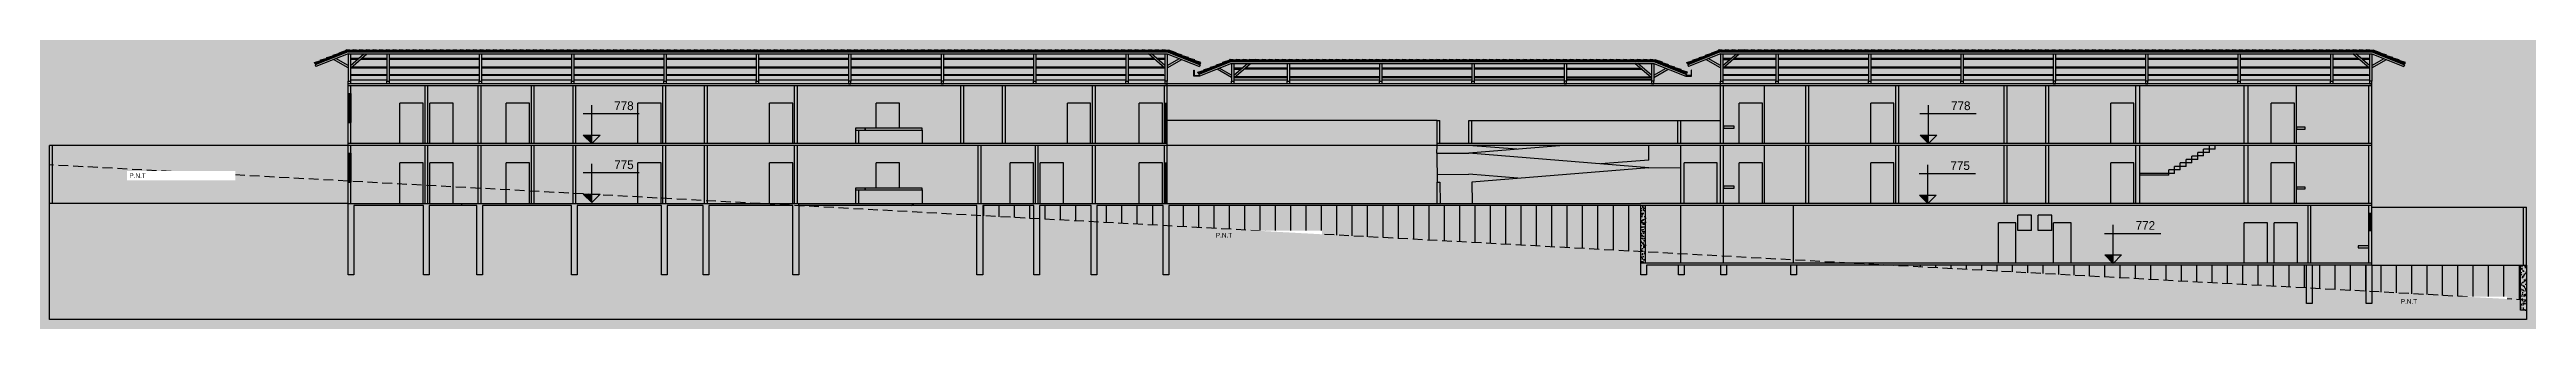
# Model space of a CAD drawing. Header units: centimetres. Extents: x 0 to 1814864, y -139216 to 99734.
# Drawn here: x 899862 to 912665, y -24108 to -22709 of the extents above; entities that cross this region are included whole.
import ezdxf

# ---------------------------------------------------------------- set-up
doc = ezdxf.new("R2010")
doc.units = ezdxf.units.CM
doc.header["$LTSCALE"] = 4
doc.linetypes.add('HIDDENX2', pattern=[19.05, 12.7, -6.35])
for name, color, linetype in [('0.1', 1, 'Continuous'), ('0.2', 2, 'Continuous'), ('0.4', 4, 'Continuous'), ('0.6', 6, 'Continuous'), ('03-CONT', 3, 'Continuous'), ('06', 7, 'Continuous'), ('B-SIMBOLOS', 2, 'Continuous'), ('C-TEXTO-02', 2, 'Continuous'), ('VISTA3', 3, 'Continuous')]:
    doc.layers.add(name, color=color, linetype=linetype)
doc.layers.add('C-TEXTO-01', color=2, linetype='Continuous', lineweight=20)
doc.styles.add('Esc.125', font='ERASLGHT.TTF', dxfattribs={"height": 22.5})
doc.styles.add('Símbolos', font='ERASLGHT.TTF')
pattern_1 = [(95, (-171316.36, -36611.54), (28.0189301, 23.5106759), [3.81, -41.91]), (40, (-171316.36, -36611.54), (-32.0036906, 22.0353457), [3.048, -33.5281168]), (145.4514447, (-171314.024, -36609.58), (-3.9847595, 45.5460204), [3.2380018, -35.6180489]), (91.1842, (-171323.543, -36604.355), (44.2820486, 32.3906826), [5.715, -62.865]), (141.6355576, (-171319.85, -36601.656), (-1.4173235, 68.5653527), [4.8570046, -53.4271216]), (36.184151, (-171323.54, -36604.355), (-1.4173235, 68.5653527), [4.5719934, -50.2919464]), (66, (-171318.155, -36602.56), (35.9039959, 6.9790298), [3.81, -41.91]), (11, (-171318.155, -36602.56), (-17.3079853, 34.7882386), [3.048, -33.528]), (116.451445, (-171315.163, -36601.977), (18.5960104, 41.7672685), [3.2380018, -35.6179875]), (82.5, (-171316.359, -36611.539), (-11.52109381, 12.39468273), [0, -33.1216, 0, -34.036, 0, -33.655]), (52.5, (-171316.359, -36611.54), (-4.71794546, 23.61740005), [0, -19.4056, 0, -32.3596, 0, -12.827]), (12.5, (-171324.369, -36619.55), (19.9855726, 18.36523912), [0, -12.7, 0, -39.624, 0, -52.578]), (2.5, (-171327.96, -36623.142), (17.3527809, 24.5444786), [0, -16.51, 0, -26.3144, 0, -37.338])]
pattern_2 = [(90, (-171316.36, -36611.54), (-79.375, 0), [])]

msp = doc.modelspace()

# ---------------------------------------------------------------- texts
at = {"layer": 'C-TEXTO-01', "char_height": 45, "width": 979.52194, "attachment_point": 1, "style": 'Esc.125'}
for s, insert in [('778', (902781.054, -22978.579, 33894.626)), ('778', (909691.195, -22978.579, 33894.626)), ('775', (902781.236, -23283.924, 26309.345)), ('775', (909688.168, -23288.579, 33894.626)), ('772', (910645.427, -23598.579, 33894.626))]:
    msp.add_mtext(s, dxfattribs=dict(at, insert=insert))

# ---------------------------------------------------------------- blocks, each defined once
blk = doc.blocks.new('NÍVEL 50')
at = {"layer": 'B-SIMBOLOS'}
h = blk.add_hatch(color=256, dxfattribs=at)
h.dxf.hatch_style = 1
h.paths.add_polyline_path([(40852, -69907.3), (40852, -69898.6), (40843.3, -69898.6)])
blk.add_line((40843.1, -69876.2), (40901.2, -69876.2), dxfattribs=at)
blk.add_lwpolyline([(40852, -69907.3), (40843.3, -69898.6), (40860.7, -69898.6), (40852, -69907.3), (40852, -69867.3)], dxfattribs=at)

# ---------------------------------------------------------------- hatches: boundary and pattern name
at = {"layer": '0.2'}
h = msp.add_hatch(dxfattribs=at)
h.set_pattern_fill('AR-CONC', color=256, scale=0.2, angle=45)
h.set_pattern_definition(pattern_1)
h.paths.add_polyline_path([(905640.027, -23197.077), (901405.027, -23197.077), (901405.027, -23207.077), (905640.027, -23207.077)])
h.paths.add_polyline_path([(911866.259, -23197.077), (907034.259, -23197.077), (907034.259, -23207.077), (911866.259, -23207.077)])
h.paths.add_polyline_path([(911866.259, -22887.077), (908499.259, -22887.077), (908499.259, -22897.077), (911866.259, -22897.077)])
h.paths.add_polyline_path([(905640.027, -22887.077), (901405.027, -22887.077), (901405.027, -22897.077), (905640.027, -22897.077)])
h = msp.add_hatch(dxfattribs=at)
h.set_pattern_fill('AR-CONC', color=256, scale=0.2, angle=45)
h.set_pattern_definition(pattern_1)
h.paths.add_polyline_path([(908499.259, -22887.077), (905640.027, -22887.077), (905640.027, -22897.077), (908499.259, -22897.077)])
h = msp.add_hatch(dxfattribs=at)
h.set_pattern_fill('AR-CONC', color=256, scale=0.2, angle=45)
h.set_pattern_definition(pattern_1)
h.paths.add_polyline_path([(901435.027, -23517.077), (901795.148, -23517.077), (901795.148, -23877.077), (901825.148, -23877.077), (901825.148, -23517.077), (902070.283, -23517.077), (902070.283, -23877.077), (902100.283, -23877.077), (902100.283, -23517.077), (902559.923, -23517.077), (902559.923, -23877.077), (902589.923, -23877.077), (902589.923, -23517.077), (903025.55, -23517.077), (903025.55, -23877.077), (903055.55, -23877.077), (903055.55, -23517.077), (903240.735, -23517.077), (903240.735, -23877.077), (903270.735, -23877.077), (903270.735, -23517.077), (903703.153, -23517.077), (903520.248, -23507.077), (901405.027, -23507.077), (901405.027, -23877.077), (901435.027, -23877.077)])
h.paths.add_polyline_path([(903735.036, -23518.82), (903705.036, -23517.18), (903705.036, -23877.077), (903735.036, -23877.077)])
h.paths.add_polyline_path([(903735.036, -23507.077), (903520.248, -23507.077), (903703.153, -23517.077), (903705.036, -23517.077), (903705.036, -23517.18), (903735.036, -23518.82), (903735.036, -23517.077)])
h.paths.add_polyline_path([(911866.259, -23507.077), (903735.036, -23507.077), (903735.036, -23517.077), (904655.6, -23517.077), (904655.6, -23569.15), (904685.6, -23570.79), (904685.6, -23517.077), (904949.33, -23517.077), (904949.33, -23585.209), (904979.33, -23586.85), (904979.33, -23517.077), (905245.544, -23517.077), (905245.544, -23601.404), (905275.544, -23603.044), (905275.544, -23517.077), (905618.05, -23517.077), (905618.05, -23621.77), (905648.05, -23623.411), (905648.05, -23517.077), (911866.259, -23517.077)])
h.paths.add_polyline_path([(904685.6, -23570.79), (904655.6, -23569.15), (904655.6, -23877.077), (904685.6, -23877.077)])
h.paths.add_polyline_path([(904979.33, -23586.85), (904949.33, -23585.209), (904949.33, -23877.077), (904979.33, -23877.077)])
h.paths.add_polyline_path([(905275.544, -23603.044), (905245.544, -23601.404), (905245.544, -23877.077), (905275.544, -23877.077)])
h.paths.add_polyline_path([(905648.05, -23623.411), (905618.05, -23621.77), (905618.05, -23877.077), (905648.05, -23877.077)])
h = msp.add_hatch(dxfattribs=at)
h.set_pattern_fill('ANSI31', color=256, scale=25, angle=45)
h.set_pattern_definition(pattern_2)
h.paths.add_polyline_path([(908086.962, -23517.077), (905648.05, -23517.077), (905648.05, -23623.411), (908086.962, -23756.754)])
h.paths.add_polyline_path([(905618.05, -23517.077), (905275.544, -23517.077), (905275.544, -23603.044), (905618.05, -23621.77)])
h.paths.add_polyline_path([(905245.544, -23517.077), (904979.33, -23517.077), (904979.33, -23586.85), (905245.544, -23601.404)])
h.paths.add_polyline_path([(904949.33, -23517.077), (904685.6, -23517.077), (904685.6, -23570.79), (904949.33, -23585.209)])
h = msp.add_hatch(dxfattribs=at)
h.set_pattern_fill('AR-CONC', color=256, scale=0.2, angle=45)
h.set_pattern_definition(pattern_1)
h.paths.add_polyline_path([(908111.962, -23758.121), (908086.962, -23756.754), (908086.962, -23817.077), (908111.962, -23817.077)])
h.paths.add_polyline_path([(908111.962, -23517.127), (908086.962, -23517.127), (908086.962, -23756.754), (908111.962, -23758.121)])
h = msp.add_hatch(dxfattribs=at)
h.set_pattern_fill('AR-CONC', color=256, scale=0.2, angle=45)
h.set_pattern_definition(pattern_1)
h.paths.add_polyline_path([(908892.284, -23827.077), (911528.322, -23827.077), (911528.322, -24025.74), (911558.322, -24025.74), (911558.322, -23827.077), (911836.259, -23827.077), (911836.259, -24025.74), (911866.259, -24025.74), (911866.259, -23817.077), (908086.962, -23817.077), (908086.962, -23877.077), (908116.962, -23877.077), (908116.962, -23827.077), (908282.149, -23827.077), (908282.149, -23877.077), (908312.149, -23877.077), (908312.149, -23827.077), (908500.916, -23827.077), (908500.916, -23877.077), (908530.916, -23877.077), (908530.916, -23827.077), (908862.284, -23827.077), (908862.284, -23877.077), (908892.284, -23877.077)])
h = msp.add_hatch(dxfattribs=at)
h.set_pattern_fill('ANSI31', color=256, scale=25, angle=45)
h.set_pattern_definition(pattern_2)
h.paths.add_polyline_path([(911866.259, -23827.077), (911866.259, -23963.38), (912635.495, -24005.437), (912635.495, -23827.077)])
h.paths.add_polyline_path([(911836.259, -23961.74), (911836.259, -23827.077), (911558.322, -23827.077), (911558.322, -23946.544)])
h.paths.add_polyline_path([(911528.322, -23944.904), (911528.322, -23827.077), (909373.206, -23827.077)])
h = msp.add_hatch(dxfattribs=at)
h.set_pattern_fill('AR-CONC', color=256, scale=0.2, angle=45)
h.set_pattern_definition(pattern_1)
h.paths.add_polyline_path([(912665.495, -23827.077), (912635.495, -23827.077), (912635.495, -24005.437), (912665.495, -24007.077)])
h.paths.add_polyline_path([(912665.495, -24007.077), (912635.495, -24005.437), (912635.495, -24060.385), (912665.495, -24060.385)])
at = {"layer": '0.4', "true_color": 0xf8f3ec}
h = msp.add_hatch(color=7, dxfattribs=at)
h.dxf.hatch_style = 1
h.paths.add_polyline_path([(918275.394, -27768.134), (918275.394, -18546.584), (896886.588, -18546.584), (896886.588, -27768.134)])

# ---------------------------------------------------------------- linework, layer by layer
at = {"layer": '0.1'}
for p, q in [((901458.913, -22756.537, 33894.626), (901417.027, -22756.537, 33894.626)), ((901453.157, -22761.537, 33894.626), (901417.027, -22761.537, 33894.626)), ((901604.902, -22761.537, 33894.626), (901468.405, -22761.537, 33894.626)), ((901604.902, -22756.537, 33894.626), (901474.16, -22756.537, 33894.626)), ((902082.483, -22756.537, 33894.626), (901616.902, -22756.537, 33894.626)), ((902082.483, -22761.537, 33894.626), (901616.902, -22761.537, 33894.626)), ((902560.063, -22756.537, 33894.626), (902094.483, -22756.537, 33894.626)), ((902560.063, -22761.537, 33894.626), (902094.483, -22761.537, 33894.626)), ((903037.643, -22756.537, 33894.626), (902572.063, -22756.537, 33894.626)), ((903037.643, -22761.537, 33894.626), (902572.063, -22761.537, 33894.626)), ((903515.224, -22756.537, 33894.626), (903049.643, -22756.537, 33894.626)), ((903515.224, -22761.537, 33894.626), (903049.643, -22761.537, 33894.626)), ((903992.804, -22756.537, 33894.626), (903527.224, -22756.537, 33894.626)), ((903992.804, -22761.537, 33894.626), (903527.224, -22761.537, 33894.626)), ((904470.385, -22756.537, 33894.626), (904004.804, -22756.537, 33894.626)), ((904470.385, -22761.537, 33894.626), (904004.804, -22761.537, 33894.626)), ((904947.965, -22756.537, 33894.626), (904482.385, -22756.537, 33894.626)), ((904947.965, -22761.537, 33894.626), (904482.385, -22761.537, 33894.626)), ((905425.545, -22756.537, 33894.626), (904959.965, -22756.537, 33894.626)), ((905425.545, -22761.537, 33894.626), (904959.965, -22761.537, 33894.626)), ((905570.893, -22756.537, 33894.626), (905437.545, -22756.537, 33894.626)), ((905576.648, -22761.537, 33894.626), (905437.545, -22761.537, 33894.626)), ((905628.027, -22756.537, 33894.626), (905586.141, -22756.537, 33894.626)), ((905628.027, -22761.537, 33894.626), (905591.896, -22761.537, 33894.626)), ((908553.145, -22756.537, 33894.626), (908511.259, -22756.537, 33894.626)), ((908511.259, -22756.537, 33894.626), (908553.145, -22756.537, 33894.626)), ((908553.145, -22756.537, 33894.626), (908511.259, -22756.537, 33894.626)), ((908547.39, -22761.537, 33894.626), (908511.259, -22761.537, 33894.626)), ((908511.259, -22761.537, 33894.626), (908547.39, -22761.537, 33894.626)), ((908547.39, -22761.537, 33894.626), (908511.259, -22761.537, 33894.626)), ((908786.296, -22761.537, 33894.626), (908562.638, -22761.537, 33894.626)), ((908786.296, -22756.537, 33894.626), (908568.393, -22756.537, 33894.626)), ((909263.876, -22756.537, 33894.626), (908798.296, -22756.537, 33894.626)), ((909263.876, -22761.537, 33894.626), (908798.296, -22761.537, 33894.626)), ((909741.457, -22756.537, 33894.626), (909275.876, -22756.537, 33894.626)), ((909741.457, -22761.537, 33894.626), (909275.876, -22761.537, 33894.626)), ((910219.037, -22756.537, 33894.626), (909753.457, -22756.537, 33894.626)), ((910219.037, -22761.537, 33894.626), (909753.457, -22761.537, 33894.626)), ((910696.617, -22756.537, 33894.626), (910231.037, -22756.537, 33894.626)), ((910696.617, -22761.537, 33894.626), (910231.037, -22761.537, 33894.626)), ((911174.198, -22756.537, 33894.626), (910708.617, -22756.537, 33894.626)), ((911174.198, -22761.537, 33894.626), (910708.617, -22761.537, 33894.626)), ((911651.778, -22756.537, 33894.626), (911186.198, -22756.537, 33894.626)), ((911651.778, -22761.537, 33894.626), (911186.198, -22761.537, 33894.626)), ((911797.126, -22756.537, 33894.626), (911663.778, -22756.537, 33894.626)), ((911802.881, -22761.537, 33894.626), (911663.778, -22761.537, 33894.626)), ((911854.259, -22756.537, 33894.626), (911812.374, -22756.537, 33894.626)), ((911854.259, -22761.537, 33894.626), (911818.129, -22761.537, 33894.626)), ((901604.902, -22806.537, 33894.626), (901417.027, -22806.537, 33894.626)), ((901604.902, -22845.202, 33894.626), (901417.027, -22845.202, 33894.626)), ((901604.902, -22801.537, 33894.626), (901422.363, -22801.537, 33894.626)), ((901604.902, -22840.202, 33894.626), (901422.363, -22840.202, 33894.626)), ((902082.483, -22801.537, 33894.626), (901616.902, -22801.537, 33894.626)), ((902082.483, -22806.537, 33894.626), (901616.902, -22806.537, 33894.626)), ((902082.483, -22840.202, 33894.626), (901616.902, -22840.202, 33894.626)), ((902082.483, -22845.202, 33894.626), (901616.902, -22845.202, 33894.626)), ((902560.063, -22801.537, 33894.626), (902094.483, -22801.537, 33894.626)), ((902560.063, -22806.537, 33894.626), (902094.483, -22806.537, 33894.626)), ((902560.063, -22840.202, 33894.626), (902094.483, -22840.202, 33894.626)), ((902560.063, -22845.202, 33894.626), (902094.483, -22845.202, 33894.626)), ((903037.643, -22801.537, 33894.626), (902572.063, -22801.537, 33894.626)), ((903037.643, -22806.537, 33894.626), (902572.063, -22806.537, 33894.626)), ((903037.643, -22840.202, 33894.626), (902572.063, -22840.202, 33894.626)), ((903037.643, -22845.202, 33894.626), (902572.063, -22845.202, 33894.626)), ((903515.224, -22801.537, 33894.626), (903049.643, -22801.537, 33894.626)), ((903515.224, -22806.537, 33894.626), (903049.643, -22806.537, 33894.626)), ((903515.224, -22840.202, 33894.626), (903049.643, -22840.202, 33894.626)), ((903515.224, -22845.202, 33894.626), (903049.643, -22845.202, 33894.626)), ((903992.804, -22801.537, 33894.626), (903527.224, -22801.537, 33894.626)), ((903992.804, -22806.537, 33894.626), (903527.224, -22806.537, 33894.626)), ((903992.804, -22840.202, 33894.626), (903527.224, -22840.202, 33894.626)), ((903992.804, -22845.202, 33894.626), (903527.224, -22845.202, 33894.626)), ((904470.385, -22801.537, 33894.626), (904004.804, -22801.537, 33894.626)), ((904470.385, -22806.537, 33894.626), (904004.804, -22806.537, 33894.626)), ((904470.385, -22840.202, 33894.626), (904004.804, -22840.202, 33894.626)), ((904470.385, -22845.202, 33894.626), (904004.804, -22845.202, 33894.626)), ((904947.965, -22801.537, 33894.626), (904482.385, -22801.537, 33894.626)), ((904947.965, -22806.537, 33894.626), (904482.385, -22806.537, 33894.626)), ((904947.965, -22840.202, 33894.626), (904482.385, -22840.202, 33894.626)), ((904947.965, -22845.202, 33894.626), (904482.385, -22845.202, 33894.626)), ((905425.545, -22801.537, 33894.626), (904959.965, -22801.537, 33894.626)), ((905425.545, -22806.537, 33894.626), (904959.965, -22806.537, 33894.626)), ((905425.545, -22840.202, 33894.626), (904959.965, -22840.202, 33894.626)), ((905425.545, -22845.202, 33894.626), (904959.965, -22845.202, 33894.626)), ((905622.69, -22801.537, 33894.626), (905437.545, -22801.537, 33894.626)), ((905628.027, -22806.537, 33894.626), (905437.545, -22806.537, 33894.626)), ((905622.69, -22840.202, 33894.626), (905437.545, -22840.202, 33894.626)), ((905628.027, -22845.202, 33894.626), (905437.545, -22845.202, 33894.626)), ((906025.833, -22806.537, 33894.626), (905983.947, -22806.537, 33894.626)), ((905983.947, -22806.537, 33894.626), (906025.833, -22806.537, 33894.626)), ((906025.833, -22806.537, 33894.626), (905983.947, -22806.537, 33894.626)), ((906020.078, -22811.537, 33894.626), (905983.947, -22811.537, 33894.626)), ((905983.947, -22811.537, 33894.626), (906020.078, -22811.537, 33894.626)), ((906020.078, -22811.537, 33894.626), (905983.947, -22811.537, 33894.626)), ((906258.984, -22856.537, 33894.626), (905983.947, -22856.537, 33894.626)), ((906258.984, -22851.537, 33894.626), (905989.284, -22851.537, 33894.626)), ((906258.984, -22811.537, 33894.626), (906035.326, -22811.537, 33894.626)), ((906258.984, -22806.537, 33894.626), (906041.081, -22806.537, 33894.626)), ((906736.564, -22806.537, 33894.626), (906270.984, -22806.537, 33894.626)), ((906736.564, -22811.537, 33894.626), (906270.984, -22811.537, 33894.626)), ((906736.564, -22851.537, 33894.626), (906270.984, -22851.537, 33894.626)), ((906736.564, -22856.537, 33894.626), (906270.984, -22856.537, 33894.626)), ((907214.144, -22806.537, 33894.626), (906748.564, -22806.537, 33894.626)), ((907214.144, -22811.537, 33894.626), (906748.564, -22811.537, 33894.626)), ((907214.144, -22851.537, 33894.626), (906748.564, -22851.537, 33894.626)), ((907214.144, -22856.537, 33894.626), (906748.564, -22856.537, 33894.626)), ((907691.725, -22806.537, 33894.626), (907226.144, -22806.537, 33894.626)), ((907691.725, -22811.537, 33894.626), (907226.144, -22811.537, 33894.626)), ((907691.725, -22851.537, 33894.626), (907226.144, -22851.537, 33894.626)), ((907691.725, -22856.537, 33894.626), (907226.144, -22856.537, 33894.626)), ((907703.725, -22806.537, 33894.626), (908085.509, -22806.537, 33894.626)), ((907703.725, -22811.537, 33894.626), (908091.264, -22811.537, 33894.626)), ((907703.725, -22851.537, 33894.626), (908137.306, -22851.537, 33894.626)), ((907703.725, -22856.537, 33894.626), (908142.642, -22856.537, 33894.626)), ((908786.296, -22806.537, 33894.626), (908511.259, -22806.537, 33894.626)), ((908786.296, -22845.113, 33894.626), (908511.259, -22845.113, 33894.626)), ((908786.296, -22801.537, 33894.626), (908516.596, -22801.537, 33894.626)), ((908786.296, -22840.113, 33894.626), (908516.596, -22840.113, 33894.626)), ((909263.876, -22801.537, 33894.626), (908798.296, -22801.537, 33894.626)), ((909263.876, -22806.537, 33894.626), (908798.296, -22806.537, 33894.626)), ((909263.876, -22840.113, 33894.626), (908798.296, -22840.113, 33894.626)), ((909263.876, -22845.113, 33894.626), (908798.296, -22845.113, 33894.626)), ((909741.457, -22801.537, 33894.626), (909275.876, -22801.537, 33894.626)), ((909741.457, -22806.537, 33894.626), (909275.876, -22806.537, 33894.626)), ((909741.457, -22840.113, 33894.626), (909275.876, -22840.113, 33894.626)), ((909741.457, -22845.113, 33894.626), (909275.876, -22845.113, 33894.626)), ((910219.037, -22801.537, 33894.626), (909753.457, -22801.537, 33894.626)), ((910219.037, -22806.537, 33894.626), (909753.457, -22806.537, 33894.626)), ((910219.037, -22840.113, 33894.626), (909753.457, -22840.113, 33894.626)), ((910219.037, -22845.113, 33894.626), (909753.457, -22845.113, 33894.626)), ((910696.617, -22801.537, 33894.626), (910231.037, -22801.537, 33894.626)), ((910696.617, -22806.537, 33894.626), (910231.037, -22806.537, 33894.626)), ((910696.617, -22840.113, 33894.626), (910231.037, -22840.113, 33894.626)), ((910696.617, -22845.113, 33894.626), (910231.037, -22845.113, 33894.626)), ((911174.198, -22801.537, 33894.626), (910708.617, -22801.537, 33894.626)), ((911174.198, -22806.537, 33894.626), (910708.617, -22806.537, 33894.626)), ((911174.198, -22840.113, 33894.626), (910708.617, -22840.113, 33894.626)), ((911174.198, -22845.113, 33894.626), (910708.617, -22845.113, 33894.626)), ((911651.778, -22801.537, 33894.626), (911186.198, -22801.537, 33894.626)), ((911651.778, -22806.537, 33894.626), (911186.198, -22806.537, 33894.626)), ((911651.778, -22840.113, 33894.626), (911186.198, -22840.113, 33894.626)), ((911651.778, -22845.113, 33894.626), (911186.198, -22845.113, 33894.626)), ((911848.923, -22801.537, 33894.626), (911663.778, -22801.537, 33894.626)), ((911854.259, -22806.537, 33894.626), (911663.778, -22806.537, 33894.626)), ((911848.923, -22840.113, 33894.626), (911663.778, -22840.113, 33894.626)), ((911854.259, -22845.113, 33894.626), (911663.778, -22845.113, 33894.626)), ((901405.027, -23087.077, 33894.626), (901405.027, -22937.077, 33894.626)), ((901420.027, -22937.077, 33894.626), (901420.027, -23087.077, 33894.626)), ((904255.027, -22987.077, 33894.626), (904135.027, -22987.077, 33894.626)), ((904135.027, -23117.077, 33894.626), (904135.027, -22987.077, 33894.626)), ((904255.027, -23117.077, 33894.626), (904255.027, -22987.077, 33894.626)), ((905495.027, -23197.077, 33894.626), (905495.027, -22987.077, 33894.626)), ((905615.027, -22987.077, 33894.626), (905495.027, -22987.077, 33894.626)), ((905615.027, -23197.077, 33894.626), (905615.027, -22987.077, 33894.626)), ((905625.027, -23197.077, 33894.626), (905625.027, -22987.077, 33894.626)), ((905640.027, -23197.077, 33894.626), (905640.027, -22987.077, 33894.626)), ((911346.259, -23197.077, 33894.626), (911346.259, -22987.077, 33894.626)), ((911466.259, -22987.077, 33894.626), (911346.259, -22987.077, 33894.626)), ((911466.259, -23197.077, 33894.626), (911466.259, -22987.077, 33894.626)), ((904373.027, -23127.077, 33894.626), (904373.027, -23197.077, 33894.626)), ((901405.027, -23397.077, 33894.626), (901405.027, -23247.077, 33894.626)), ((901420.027, -23247.077, 33894.626), (901420.027, -23397.077, 33894.626)), ((904135.027, -23427.077, 33894.626), (904135.027, -23297.077, 33894.626)), ((904255.027, -23297.077, 33894.626), (904135.027, -23297.077, 33894.626)), ((904255.027, -23427.077, 33894.626), (904255.027, -23297.077, 33894.626)), ((905495.027, -23507.077, 33894.626), (905495.027, -23297.077, 33894.626)), ((905615.027, -23297.077, 33894.626), (905495.027, -23297.077, 33894.626)), ((905615.027, -23507.077, 33894.626), (905615.027, -23297.077, 33894.626)), ((905625.027, -23507.077, 33894.626), (905625.027, -23297.077, 33894.626)), ((905640.027, -23507.077, 33894.626), (905640.027, -23297.077, 33894.626)), ((911346.259, -23507.077, 33894.626), (911346.259, -23297.077, 33894.626)), ((911466.259, -23297.077, 33894.626), (911346.259, -23297.077, 33894.626)), ((911466.259, -23507.077, 33894.626), (911466.259, -23297.077, 33894.626)), ((904373.027, -23437.077, 33894.626), (904373.027, -23507.077, 33894.626)), ((908294.259, -23817.077, 33894.626), (908294.259, -23517.077, 33894.626)), ((908514.259, -23817.077, 33894.626), (908514.259, -23517.077, 33894.626)), ((911851.259, -23647.077, 33894.626), (911851.259, -23557.077, 33894.626)), ((911866.259, -23647.077, 33894.626), (911866.259, -23557.077, 33894.626))]:
    msp.add_line(p, q, dxfattribs=at)
at = {"layer": '0.1', "elevation": 33894.626}
for points in [[(901233.257, -22782.568), (901403.763, -22715.569)], [(901234.354, -22785.36), (901404.331, -22718.569)], [(905811.797, -22782.568), (905641.291, -22715.569), (901403.763, -22715.569)], [(905810.7, -22785.36), (905640.722, -22718.569), (901404.331, -22718.569)], [(905800.177, -22832.568), (905970.683, -22765.569)], [(905801.274, -22835.36), (905971.252, -22768.569)], [(908326.412, -22832.568), (908155.906, -22765.569), (905970.683, -22765.569)], [(908325.315, -22835.36), (908155.338, -22768.569), (905971.252, -22768.569)], [(908327.489, -22782.568), (908497.995, -22715.569)], [(908328.587, -22785.36), (908498.564, -22718.569)], [(912038.029, -22782.568), (911867.523, -22715.569), (908497.995, -22715.569)], [(912036.932, -22785.36), (911866.955, -22718.569), (908498.564, -22718.569)], [(901417.027, -22867.511), (901604.902, -22867.511)], [(901616.902, -22867.511), (902082.483, -22867.511)], [(902094.483, -22867.511), (902560.063, -22867.511)], [(902572.063, -22867.511), (903037.643, -22867.511)], [(903049.643, -22867.511), (903515.224, -22867.511)], [(903527.224, -22867.511), (903992.804, -22867.511)], [(904004.804, -22867.511), (904470.385, -22867.511)], [(904482.385, -22867.511), (904947.965, -22867.511)], [(904959.965, -22867.511), (905425.545, -22867.511)], [(905437.545, -22867.511), (905628.027, -22867.511)], [(905983.947, -22867.511), (906258.984, -22867.511)], [(906270.984, -22867.511), (906736.564, -22867.511)], [(906748.564, -22867.511), (907214.144, -22867.511)], [(907226.144, -22867.511), (907691.725, -22867.511)], [(907703.725, -22867.511), (908142.642, -22867.511)], [(908142.642, -22867.511), (907703.725, -22867.511)], [(907703.725, -22867.511), (907940.161, -22867.511)], [(907952.161, -22867.511), (908142.642, -22867.511)], [(908511.259, -22867.511), (908786.296, -22867.511)], [(908798.296, -22867.511), (909263.876, -22867.511)], [(909275.876, -22867.511), (909741.457, -22867.511)], [(909753.457, -22867.511), (910219.037, -22867.511)], [(910231.037, -22867.511), (910696.617, -22867.511)], [(910708.617, -22867.511), (911174.198, -22867.511)], [(911186.198, -22867.511), (911651.778, -22867.511)], [(911663.778, -22867.511), (911854.259, -22867.511)]]:
    msp.add_lwpolyline(points, dxfattribs=at)
for points in [[(904078.027, -23127.077), (904373.027, -23127.077), (904373.027, -23117.077), (904078.027, -23117.077)], [(904078.027, -23437.077), (904373.027, -23437.077), (904373.027, -23427.077), (904078.027, -23427.077)]]:
    msp.add_lwpolyline(points, close=True, dxfattribs=at)
at = {"layer": '0.2'}
for p, q in [((901405.027, -22721.869, 33894.626), (901235.631, -22788.431, 33894.626)), ((901235.631, -22788.431, 33894.626), (901239.431, -22796.938, 33894.626)), ((901405.027, -22731.869, 33894.626), (901239.431, -22796.938, 33894.626)), ((901405.027, -22721.869, 33894.626), (905640.027, -22721.869, 33894.626)), ((901405.027, -22731.869, 33894.626), (905640.097, -22731.869, 33894.626)), ((905640.027, -22721.869, 33894.626), (905809.422, -22788.431, 33894.626)), ((905640.027, -22731.869, 33894.626), (905805.623, -22796.938, 33894.626)), ((905971.947, -22771.869, 33894.626), (905802.552, -22838.431, 33894.626)), ((905809.422, -22788.431, 33894.626), (905805.623, -22796.938, 33894.626)), ((905971.947, -22781.869, 33894.626), (905806.351, -22846.938, 33894.626)), ((905971.947, -22771.869, 33894.626), (908154.642, -22771.869, 33894.626)), ((905971.947, -22781.869, 33894.626), (908154.713, -22781.869, 33894.626)), ((908154.642, -22771.869, 33894.626), (908324.038, -22838.431, 33894.626)), ((908154.642, -22781.869, 33894.626), (908320.238, -22846.938, 33894.626)), ((908499.259, -22721.869, 33894.626), (908329.864, -22788.431, 33894.626)), ((908329.864, -22788.431, 33894.626), (908333.663, -22796.938, 33894.626)), ((908499.259, -22731.869, 33894.626), (908333.663, -22796.938, 33894.626)), ((908499.259, -22721.869, 33894.626), (911866.259, -22721.869, 33894.626)), ((908499.259, -22731.869, 33894.626), (911866.33, -22731.869, 33894.626)), ((911866.259, -22721.869, 33894.626), (912035.655, -22788.431, 33894.626)), ((911866.259, -22731.869, 33894.626), (912031.856, -22796.938, 33894.626)), ((912035.655, -22788.431, 33894.626), (912031.856, -22796.938, 33894.626)), ((905802.552, -22838.431, 33894.626), (905806.351, -22846.938, 33894.626)), ((908324.038, -22838.431, 33894.626), (908320.238, -22846.938, 33894.626)), ((911476.259, -23197.077, 33894.626), (911476.259, -22897.077, 33894.626)), ((901411.027, -23087.077, 33894.626), (901411.027, -22937.077, 33894.626)), ((901414.027, -22937.077, 33894.626), (901414.027, -23087.077, 33894.626)), ((901673.027, -23197.077, 33894.626), (901673.027, -22987.077, 33894.626)), ((901793.027, -22987.077, 33894.626), (901673.027, -22987.077, 33894.626)), ((901793.027, -23197.077, 33894.626), (901793.027, -22987.077, 33894.626)), ((901828.027, -23197.077, 33894.626), (901828.027, -22987.077, 33894.626)), ((901948.027, -22987.077, 33894.626), (901828.027, -22987.077, 33894.626)), ((901948.027, -23197.077, 33894.626), (901948.027, -22987.077, 33894.626)), ((902223.027, -23197.077, 33894.626), (902223.027, -22987.077, 33894.626)), ((902343.027, -22987.077, 33894.626), (902223.027, -22987.077, 33894.626)), ((902343.027, -23197.077, 33894.626), (902343.027, -22987.077, 33894.626)), ((902903.027, -23197.077, 33894.626), (902903.027, -22987.077, 33894.626)), ((903023.027, -22987.077, 33894.626), (902903.027, -22987.077, 33894.626)), ((903023.027, -23197.077, 33894.626), (903023.027, -22987.077, 33894.626)), ((903583.63, -23197.077, 33894.626), (903583.63, -22987.077, 33894.626)), ((903703.63, -22987.077, 33894.626), (903583.63, -22987.077, 33894.626)), ((903703.63, -23197.077, 33894.626), (903703.63, -22987.077, 33894.626)), ((905123.63, -23197.077, 33894.626), (905123.63, -22987.077, 33894.626)), ((905243.63, -22987.077, 33894.626), (905123.63, -22987.077, 33894.626)), ((905243.63, -23197.077, 33894.626), (905243.63, -22987.077, 33894.626)), ((905631.027, -23197.077, 33894.626), (905631.027, -22987.077, 33894.626)), ((905634.027, -23197.077, 33894.626), (905634.027, -22987.077, 33894.626)), ((908596.259, -23197.077, 33894.626), (908596.259, -22987.077, 33894.626)), ((908716.259, -22987.077, 33894.626), (908596.259, -22987.077, 33894.626)), ((908716.259, -23197.077, 33894.626), (908716.259, -22987.077, 33894.626)), ((909276.259, -23197.077, 33894.626), (909276.259, -22987.077, 33894.626)), ((909396.259, -22987.077, 33894.626), (909276.259, -22987.077, 33894.626)), ((909396.259, -23197.077, 33894.626), (909396.259, -22987.077, 33894.626)), ((910516.259, -23197.077, 33894.626), (910516.259, -22987.077, 33894.626)), ((910636.259, -22987.077, 33894.626), (910516.259, -22987.077, 33894.626)), ((910636.259, -23197.077, 33894.626), (910636.259, -22987.077, 33894.626)), ((907034.259, -23077.077, 33894.626), (905640.027, -23077.077, 33894.626)), ((907214.259, -23077.077, 33894.626), (908279.259, -23077.077, 33894.626)), ((908294.259, -23077.077, 33894.626), (908499.259, -23077.077, 33894.626)), ((901405.027, -23207.077, 33894.626), (899877.149, -23207.077, 33894.626)), ((901411.027, -23397.077, 33894.626), (901411.027, -23247.077, 33894.626)), ((901414.027, -23247.077, 33894.626), (901414.027, -23397.077, 33894.626)), ((901673.027, -23507.077, 33894.626), (901673.027, -23297.077, 33894.626)), ((901793.027, -23297.077, 33894.626), (901673.027, -23297.077, 33894.626)), ((901793.027, -23507.077, 33894.626), (901793.027, -23297.077, 33894.626)), ((901828.027, -23507.077, 33894.626), (901828.027, -23297.077, 33894.626)), ((901948.027, -23297.077, 33894.626), (901828.027, -23297.077, 33894.626)), ((901948.027, -23507.077, 33894.626), (901948.027, -23297.077, 33894.626)), ((902223.027, -23507.077, 33894.626), (902223.027, -23297.077, 33894.626)), ((902343.027, -23297.077, 33894.626), (902223.027, -23297.077, 33894.626)), ((902343.027, -23507.077, 33894.626), (902343.027, -23297.077, 33894.626)), ((902903.027, -23507.077, 33894.626), (902903.027, -23297.077, 33894.626)), ((903023.027, -23297.077, 33894.626), (902903.027, -23297.077, 33894.626)), ((903023.027, -23507.077, 33894.626), (903023.027, -23297.077, 33894.626)), ((903583.63, -23507.077, 33894.626), (903583.63, -23297.077, 33894.626)), ((903703.63, -23297.077, 33894.626), (903583.63, -23297.077, 33894.626)), ((903703.63, -23507.077, 33894.626), (903703.63, -23297.077, 33894.626)), ((904828.027, -23507.077, 33894.626), (904828.027, -23297.077, 33894.626)), ((904948.027, -23297.077, 33894.626), (904828.027, -23297.077, 33894.626)), ((904948.027, -23507.077, 33894.626), (904948.027, -23297.077, 33894.626)), ((904983.027, -23507.077, 33894.626), (904983.027, -23297.077, 33894.626)), ((905103.027, -23297.077, 33894.626), (904983.027, -23297.077, 33894.626)), ((905103.027, -23507.077, 33894.626), (905103.027, -23297.077, 33894.626)), ((905631.027, -23507.077, 33894.626), (905631.027, -23297.077, 33894.626)), ((905634.027, -23507.077, 33894.626), (905634.027, -23297.077, 33894.626)), ((907034.259, -23207.077, 33894.626), (905640.027, -23207.077, 33894.626)), ((907033.592, -23247.082, 33894.626), (907034.259, -23207.077, 33894.626)), ((907033.592, -23247.082, 33894.626), (907198.589, -23246.081, 33894.626)), ((907033.592, -23247.082, 33894.626), (907034.295, -23397.077)), ((907445.834, -23226.408, 33894.626), (907196.449, -23206.093, 33894.626)), ((907688.79, -23207.077, 33894.626), (907198.589, -23246.081, 33894.626)), ((908128.595, -23322.08, 33894.626), (907198.589, -23246.081, 33894.626)), ((908129.262, -23282.081, 33894.626), (907880.923, -23301.841, 33894.626)), ((908129.262, -23282.081, 33894.626), (908129.262, -23207.077, 33894.626)), ((908311.759, -23507.077, 33894.626), (908311.759, -23297.077, 33894.626)), ((908481.759, -23297.077, 33894.626), (908311.759, -23297.077, 33894.626)), ((908481.759, -23507.077, 33894.626), (908481.759, -23297.077, 33894.626)), ((908596.259, -23507.077, 33894.626), (908596.259, -23297.077, 33894.626)), ((908716.259, -23297.077, 33894.626), (908596.259, -23297.077, 33894.626)), ((908716.259, -23507.077, 33894.626), (908716.259, -23297.077, 33894.626)), ((909276.259, -23507.077, 33894.626), (909276.259, -23297.077, 33894.626)), ((909396.259, -23297.077, 33894.626), (909276.259, -23297.077, 33894.626)), ((909396.259, -23507.077, 33894.626), (909396.259, -23297.077, 33894.626)), ((910516.259, -23507.077, 33894.626), (910516.259, -23297.077, 33894.626)), ((910636.259, -23297.077, 33894.626), (910516.259, -23297.077, 33894.626)), ((910636.259, -23507.077, 33894.626), (910636.259, -23297.077, 33894.626)), ((911476.259, -23507.077, 33894.626), (911476.259, -23207.077, 33894.626)), ((907034.259, -23357.08, 33894.626), (907199.256, -23356.079, 33894.626)), ((907034.295, -23507.077), (907034.295, -23397.077)), ((907034.295, -23397.077), (907049.295, -23397.077)), ((907049.295, -23397.077), (907049.962, -23507.077, -94.336)), ((907452.647, -23376.785, 33894.626), (907199.256, -23356.079, 33894.626)), ((908128.595, -23322.08, 33894.626), (907214.292, -23396.076)), ((907214.292, -23396.076), (907214.959, -23506.076, -94.336)), ((908128.595, -23322.08, 33894.626), (908293.592, -23321.079, 33894.626)), ((908876.259, -23817.077, 33894.626), (908876.259, -23517.077, 33894.626)), ((911857.259, -23647.077, 33894.626), (911857.259, -23557.077, 33894.626)), ((911860.259, -23647.077, 33894.626), (911860.259, -23557.077, 33894.626)), ((911866.259, -23527.077, 33894.626), (912650.495, -23527.077, 33894.626)), ((909936.259, -23817.077, 33894.626), (909936.259, -23607.077, 33894.626)), ((910026.259, -23607.077, 33894.626), (909936.259, -23607.077, 33894.626)), ((910026.259, -23817.077, 33894.626), (910026.259, -23607.077, 33894.626)), ((910036.259, -23647.077, 33894.626), (910036.259, -23567.077, 33894.626)), ((910106.259, -23567.077, 33894.626), (910036.259, -23567.077, 33894.626)), ((910106.259, -23647.077, 33894.626), (910036.259, -23647.077, 33894.626)), ((910106.259, -23647.077, 33894.626), (910106.259, -23567.077, 33894.626)), ((910141.259, -23647.077, 33894.626), (910141.259, -23567.077, 33894.626)), ((910211.259, -23567.077, 33894.626), (910141.259, -23567.077, 33894.626)), ((910211.259, -23647.077, 33894.626), (910141.259, -23647.077, 33894.626)), ((910211.259, -23647.077, 33894.626), (910211.259, -23567.077, 33894.626)), ((910221.259, -23817.077, 33894.626), (910221.259, -23607.077, 33894.626)), ((910311.259, -23607.077, 33894.626), (910221.259, -23607.077, 33894.626)), ((910311.259, -23817.077, 33894.626), (910311.259, -23607.077, 33894.626)), ((911206.259, -23817.077, 33894.626), (911206.259, -23607.077, 33894.626)), ((911326.259, -23607.077, 33894.626), (911206.259, -23607.077, 33894.626)), ((911326.259, -23817.077, 33894.626), (911326.259, -23607.077, 33894.626)), ((911361.259, -23817.077, 33894.626), (911361.259, -23607.077, 33894.626)), ((911481.259, -23607.077, 33894.626), (911361.259, -23607.077, 33894.626)), ((911481.259, -23817.077, 33894.626), (911481.259, -23607.077, 33894.626))]:
    msp.add_line(p, q, dxfattribs=at)
at = {"layer": '0.2', "elevation": 33894.626}
for points in [[(901405.027, -22804.461), (901330.019, -22761.343)], [(901405.027, -22792.926), (901341.937, -22756.66)], [(901405.027, -22731.869), (901405.027, -22874.077)], [(901417.027, -22731.869), (901417.027, -22874.077)], [(901417.027, -22792.926), (901487.306, -22731.869)], [(901417.027, -22806.173), (901502.554, -22731.869)], [(901604.902, -22731.869), (901604.902, -22874.077)], [(901616.902, -22731.869), (901616.902, -22874.077)], [(902082.483, -22731.869), (902082.483, -22874.077)], [(902094.483, -22731.869), (902094.483, -22874.077)], [(902560.063, -22731.869), (902560.063, -22874.077)], [(902572.063, -22731.869), (902572.063, -22874.077)], [(903037.643, -22731.869), (903037.643, -22874.077)], [(903049.643, -22731.869), (903049.643, -22874.077)], [(903515.224, -22731.869), (903515.224, -22874.077)], [(903527.224, -22731.869), (903527.224, -22874.077)], [(903992.804, -22731.869), (903992.804, -22874.077)], [(904004.804, -22731.869), (904004.804, -22874.077)], [(904470.385, -22731.869), (904470.385, -22874.077)], [(904482.385, -22731.869), (904482.385, -22874.077)], [(904947.965, -22731.869), (904947.965, -22874.077)], [(904959.965, -22731.869), (904959.965, -22874.077)], [(905425.545, -22731.869), (905425.545, -22874.077)], [(905437.545, -22731.869), (905437.545, -22874.077)], [(905628.027, -22806.173), (905542.499, -22731.869)], [(905628.027, -22792.926), (905557.747, -22731.869)], [(905628.027, -22731.869), (905628.027, -22874.077)], [(905640.027, -22731.869), (905640.027, -22874.077)], [(905640.027, -22792.926), (905703.116, -22756.66)], [(905640.027, -22804.461), (905715.035, -22761.343)], [(905971.947, -22781.869), (905971.947, -22874.077)], [(905983.947, -22781.869), (905983.947, -22874.077)], [(905983.947, -22842.926), (906054.227, -22781.869)], [(905983.947, -22856.173), (906069.475, -22781.869)], [(906258.984, -22781.869), (906258.984, -22874.077)], [(906270.984, -22781.869), (906270.984, -22874.077)], [(906736.564, -22781.869), (906736.564, -22874.077)], [(906748.564, -22781.869), (906748.564, -22874.077)], [(907214.144, -22781.869), (907214.144, -22874.077)], [(907226.144, -22781.869), (907226.144, -22874.077)], [(907691.725, -22781.869), (907691.725, -22874.077)], [(907703.725, -22781.869), (907703.725, -22874.077)], [(908142.642, -22856.173), (908057.115, -22781.869)], [(908142.642, -22842.926), (908072.363, -22781.869)], [(908142.642, -22781.869), (908142.642, -22874.077)], [(908154.642, -22781.869), (908154.642, -22874.077)], [(908499.259, -22804.461), (908424.251, -22761.343)], [(908499.259, -22792.926), (908436.17, -22756.66)], [(908499.259, -22731.869), (908499.259, -22874.077)], [(908511.259, -22731.869), (908511.259, -22874.077)], [(908511.259, -22792.926), (908581.539, -22731.869)], [(908511.259, -22806.173), (908596.787, -22731.869)], [(908786.296, -22731.869), (908786.296, -22874.077)], [(908798.296, -22731.869), (908798.296, -22874.077)], [(909263.876, -22731.869), (909263.876, -22874.077)], [(909275.876, -22731.869), (909275.876, -22874.077)], [(909741.457, -22731.869), (909741.457, -22874.077)], [(909753.457, -22731.869), (909753.457, -22874.077)], [(910219.037, -22731.869), (910219.037, -22874.077)], [(910231.037, -22731.869), (910231.037, -22874.077)], [(910696.617, -22731.869), (910696.617, -22874.077)], [(910708.617, -22731.869), (910708.617, -22874.077)], [(911174.198, -22731.869), (911174.198, -22874.077)], [(911186.198, -22731.869), (911186.198, -22874.077)], [(911651.778, -22731.869), (911651.778, -22874.077)], [(911663.778, -22731.869), (911663.778, -22874.077)], [(911854.259, -22806.173), (911768.732, -22731.869)], [(911854.259, -22792.926), (911783.98, -22731.869)], [(911854.259, -22731.869), (911854.259, -22874.077)], [(911866.259, -22731.869), (911866.259, -22874.077)], [(911866.259, -22792.926), (911929.349, -22756.66)], [(911866.259, -22804.461), (911941.267, -22761.343)], [(905971.947, -22854.461), (905896.939, -22811.343)], [(905971.947, -22842.926), (905908.858, -22806.66)], [(908154.642, -22842.926), (908217.732, -22806.66)], [(908154.642, -22854.461), (908229.65, -22811.343)]]:
    msp.add_lwpolyline(points, dxfattribs=at)
for points in [[(904028.027, -23127.077), (904078.027, -23127.077), (904078.027, -23117.077), (904028.027, -23117.077)], [(908514.259, -23117.077), (908569.259, -23117.077), (908569.259, -23107.077), (908514.259, -23107.077)], [(911476.259, -23122.077), (911521.259, -23122.077), (911521.259, -23112.077), (911476.259, -23112.077)], [(904028.027, -23437.077), (904078.027, -23437.077), (904078.027, -23427.077), (904028.027, -23427.077)], [(908514.259, -23427.077), (908569.259, -23427.077), (908569.259, -23417.077), (908514.259, -23417.077)], [(911476.259, -23432.077), (911521.259, -23432.077), (911521.259, -23422.077), (911476.259, -23422.077)], [(911796.259, -23737.077), (911851.259, -23737.077), (911851.259, -23727.077), (911796.259, -23727.077)]]:
    msp.add_lwpolyline(points, close=True, dxfattribs=at)
at = {"layer": '0.4'}
msp.add_line((908294.259, -23507.077, 33894.626), (908294.259, -23207.077, 33894.626), dxfattribs=at)
at = {"layer": '0.4', "linetype": 'HIDDENX2'}
msp.add_line((912665.495, -24007.077, 33894.626), (899862.149, -23307.077, 33894.626), dxfattribs=at)
at = {"layer": '0.6'}
for p, q in [((901405.027, -22937.077, 33894.626), (901405.027, -22887.077, 33894.626)), ((911866.259, -22887.077, 33894.626), (901405.027, -22887.077, 33894.626)), ((911866.259, -22897.077, 33894.626), (901405.027, -22897.077, 33894.626)), ((901420.027, -22937.077, 33894.626), (901420.027, -22897.077, 33894.626)), ((901803.027, -23197.077, 33894.626), (901803.027, -22897.077, 33894.626)), ((901818.027, -23197.077, 33894.626), (901818.027, -22897.077, 33894.626)), ((902078.027, -23197.077, 33894.626), (902078.027, -22897.077, 33894.626)), ((902093.027, -23197.077, 33894.626), (902093.027, -22897.077, 33894.626)), ((902353.027, -23197.077, 33894.626), (902353.027, -22897.077, 33894.626)), ((902368.027, -23197.077, 33894.626), (902368.027, -22897.077, 33894.626)), ((902568.027, -23197.077, 33894.626), (902568.027, -22897.077, 33894.626)), ((902583.027, -23197.077, 33894.626), (902583.027, -22897.077, 33894.626)), ((903033.027, -23197.077, 33894.626), (903033.027, -22897.077, 33894.626)), ((903048.027, -23197.077, 33894.626), (903048.027, -22897.077, 33894.626)), ((903248.027, -23197.077, 33894.626), (903248.027, -22897.077, 33894.626)), ((903263.027, -23197.077, 33894.626), (903263.027, -22897.077, 33894.626)), ((903713.027, -23197.077, 33894.626), (903713.027, -22897.077, 33894.626)), ((903728.027, -23197.077, 33894.626), (903728.027, -22897.077, 33894.626)), ((904573.027, -23197.077, 33894.626), (904573.027, -22897.077, 33894.626)), ((904588.027, -23197.077, 33894.626), (904588.027, -22897.077, 33894.626)), ((904788.027, -23197.077, 33894.626), (904788.027, -22897.077, 33894.626)), ((904803.027, -23197.077, 33894.626), (904803.027, -22897.077, 33894.626)), ((905253.027, -23197.077, 33894.626), (905253.027, -22897.077, 33894.626)), ((905268.027, -23197.077, 33894.626), (905268.027, -22897.077, 33894.626)), ((905625.027, -22987.077, 33894.626), (905625.027, -22897.077, 33894.626)), ((905640.027, -22987.077, 33894.626), (905640.027, -22887.077, 33894.626)), ((908499.259, -23197.077, 33894.626), (908499.259, -22887.077, 33894.626)), ((908514.259, -23197.077, 33894.626), (908514.259, -22897.077, 33894.626)), ((908726.259, -23197.077, 33894.626), (908726.259, -22897.077, 33894.626)), ((908941.259, -23197.077, 33894.626), (908941.259, -22897.077, 33894.626)), ((908956.259, -23197.077, 33894.626), (908956.259, -22897.077, 33894.626)), ((909406.259, -23197.077, 33894.626), (909406.259, -22897.077, 33894.626)), ((909421.259, -23197.077, 33894.626), (909421.259, -22897.077, 33894.626)), ((909966.259, -23197.077, 33894.626), (909966.259, -22897.077, 33894.626)), ((909981.259, -23197.077, 33894.626), (909981.259, -22897.077, 33894.626)), ((910181.259, -23197.077, 33894.626), (910181.259, -22897.077, 33894.626)), ((910196.259, -23197.077, 33894.626), (910196.259, -22897.077, 33894.626)), ((910646.259, -23197.077, 33894.626), (910646.259, -22897.077, 33894.626)), ((910666.259, -23197.077, 33894.626), (910666.259, -22897.077, 33894.626)), ((911206.259, -23197.077, 33894.626), (911206.259, -22897.077, 33894.626)), ((911226.259, -23197.077, 33894.626), (911226.259, -22897.077, 33894.626)), ((911851.259, -23197.077, 33894.626), (911851.259, -22897.077, 33894.626)), ((911866.259, -23197.077, 33894.626), (911866.259, -22887.077, 33894.626)), ((901405.027, -22937.077, 33894.626), (901420.027, -22937.077, 33894.626)), ((905625.027, -22987.077, 33894.626), (905640.027, -22987.077, 33894.626)), ((901405.027, -23197.077, 33894.626), (901405.027, -23087.077, 33894.626)), ((901405.027, -23087.077, 33894.626), (901420.027, -23087.077, 33894.626)), ((901420.027, -23197.077, 33894.626), (901420.027, -23087.077, 33894.626)), ((904028.027, -23127.077, 33894.626), (904028.027, -23197.077, 33894.626)), ((904043.027, -23127.077, 33894.626), (904043.027, -23197.077, 33894.626)), ((907034.259, -23197.077, 33894.626), (907034.259, -23077.077, 33894.626)), ((907034.259, -23077.077, 33894.626), (907049.259, -23077.077, 33894.626)), ((907049.259, -23197.077, 33894.626), (907049.259, -23077.077, 33894.626)), ((907199.259, -23197.077, 33894.626), (907199.259, -23077.077, 33894.626)), ((907199.259, -23077.077, 33894.626), (907214.259, -23077.077, 33894.626)), ((907214.259, -23197.077, 33894.626), (907214.259, -23077.077, 33894.626)), ((908279.259, -23197.077, 33894.626), (908279.259, -23077.077, 33894.626)), ((908279.259, -23077.077, 33894.626), (908294.259, -23077.077, 33894.626)), ((908294.259, -23197.077, 33894.626), (908294.259, -23077.077, 33894.626)), ((899877.149, -23207.077, 33894.626), (899862.149, -23207.077, 33894.626)), ((899862.149, -23507.077, 33894.626), (899862.149, -23207.077, 33894.626)), ((899877.149, -23507.077, 33894.626), (899877.149, -23207.077, 33894.626)), ((901405.027, -23247.077, 33894.626), (901405.027, -23197.077, 33894.626)), ((905640.027, -23197.077, 33894.626), (901405.027, -23197.077, 33894.626)), ((905640.027, -23207.077, 33894.626), (901405.027, -23207.077, 33894.626)), ((901405.027, -23247.077, 33894.626), (901420.027, -23247.077, 33894.626)), ((901420.027, -23247.077, 33894.626), (901420.027, -23207.077, 33894.626)), ((901803.027, -23507.077, 33894.626), (901803.027, -23207.077, 33894.626)), ((901818.027, -23507.077, 33894.626), (901818.027, -23207.077, 33894.626)), ((902078.027, -23507.077, 33894.626), (902078.027, -23207.077, 33894.626)), ((902093.027, -23507.077, 33894.626), (902093.027, -23207.077, 33894.626)), ((902353.027, -23507.077, 33894.626), (902353.027, -23207.077, 33894.626)), ((902368.027, -23507.077, 33894.626), (902368.027, -23207.077, 33894.626)), ((902568.027, -23507.077, 33894.626), (902568.027, -23207.077, 33894.626)), ((902583.027, -23507.077, 33894.626), (902583.027, -23207.077, 33894.626)), ((903033.027, -23507.077, 33894.626), (903033.027, -23207.077, 33894.626)), ((903048.027, -23507.077, 33894.626), (903048.027, -23207.077, 33894.626)), ((903248.027, -23507.077, 33894.626), (903248.027, -23207.077, 33894.626)), ((903263.027, -23507.077, 33894.626), (903263.027, -23207.077, 33894.626)), ((903713.027, -23507.077, 33894.626), (903713.027, -23207.077, 33894.626)), ((903728.027, -23507.077, 33894.626), (903728.027, -23207.077, 33894.626)), ((904663.027, -23507.077, 33894.626), (904663.027, -23207.077, 33894.626)), ((904678.027, -23507.077, 33894.626), (904678.027, -23207.077, 33894.626)), ((904958.027, -23507.077, 33894.626), (904958.027, -23207.077, 33894.626)), ((904973.027, -23507.077, 33894.626), (904973.027, -23207.077, 33894.626)), ((905253.027, -23507.077, 33894.626), (905253.027, -23207.077, 33894.626)), ((905268.027, -23507.077, 33894.626), (905268.027, -23207.077, 33894.626)), ((905625.027, -23297.077, 33894.626), (905625.027, -23207.077, 33894.626)), ((905625.027, -23297.077, 33894.626), (905640.027, -23297.077, 33894.626)), ((905640.027, -23297.077, 33894.626), (905640.027, -23197.077, 33894.626)), ((907034.259, -23207.077, 33894.626), (907034.259, -23197.077, 33894.626)), ((911866.259, -23197.077, 33894.626), (907034.259, -23197.077, 33894.626)), ((911866.259, -23207.077, 33894.626), (907034.259, -23207.077, 33894.626)), ((908499.259, -23507.077, 33894.626), (908499.259, -23207.077, 33894.626)), ((908514.259, -23507.077, 33894.626), (908514.259, -23207.077, 33894.626)), ((908726.259, -23507.077, 33894.626), (908726.259, -23207.077, 33894.626)), ((908941.259, -23507.077, 33894.626), (908941.259, -23207.077, 33894.626)), ((908956.259, -23507.077, 33894.626), (908956.259, -23207.077, 33894.626)), ((909406.259, -23507.077, 33894.626), (909406.259, -23207.077, 33894.626)), ((909421.259, -23507.077, 33894.626), (909421.259, -23207.077, 33894.626)), ((909966.259, -23507.077, 33894.626), (909966.259, -23207.077, 33894.626)), ((909981.259, -23507.077, 33894.626), (909981.259, -23207.077, 33894.626)), ((910181.259, -23507.077, 33894.626), (910181.259, -23207.077, 33894.626)), ((910196.259, -23507.077, 33894.626), (910196.259, -23207.077, 33894.626)), ((910646.259, -23507.077, 33894.626), (910646.259, -23207.077, 33894.626)), ((910666.259, -23507.077, 33894.626), (910666.259, -23207.077, 33894.626)), ((910876.259, -23333.276, 33894.626), (910876.259, -23297.276, 33894.626)), ((910906.259, -23297.276, 33894.626), (910876.259, -23297.276, 33894.626)), ((910906.259, -23315.276, 33894.626), (910906.259, -23279.276, 33894.626)), ((910936.259, -23279.276, 33894.626), (910906.259, -23279.276, 33894.626)), ((910936.259, -23297.276, 33894.626), (910906.259, -23297.276, 33894.626)), ((910936.259, -23297.276, 33894.626), (910936.259, -23261.276, 33894.626)), ((910966.259, -23261.276, 33894.626), (910936.259, -23261.276, 33894.626)), ((910966.259, -23279.276, 33894.626), (910936.259, -23279.276, 33894.626)), ((910966.259, -23279.276, 33894.626), (910966.259, -23243.077, 33894.626)), ((910996.259, -23243.077, 33894.626), (910966.259, -23243.077, 33894.626)), ((910996.259, -23261.077, 33894.626), (910966.259, -23261.077, 33894.626)), ((910996.259, -23261.077, 33894.626), (910996.259, -23225.077, 33894.626)), ((911026.259, -23225.077, 33894.626), (910996.259, -23225.077, 33894.626)), ((911026.259, -23243.077, 33894.626), (910996.259, -23243.077, 33894.626)), ((911026.259, -23243.077, 33894.626), (911026.259, -23207.077, 33894.626)), ((911056.259, -23207.077, 33894.626), (911026.259, -23207.077, 33894.626)), ((911056.259, -23225.077, 33894.626), (911026.259, -23225.077, 33894.626)), ((911056.259, -23225.077, 33894.626), (911056.259, -23207.077, 33894.626)), ((911206.259, -23507.077, 33894.626), (911206.259, -23207.077, 33894.626)), ((911226.259, -23507.077, 33894.626), (911226.259, -23207.077, 33894.626)), ((911851.259, -23507.077, 33894.626), (911851.259, -23207.077, 33894.626)), ((911866.259, -23507.077, 33894.626), (911866.259, -23197.077, 33894.626)), ((901405.027, -23507.077, 33894.626), (901405.027, -23397.077, 33894.626)), ((901405.027, -23397.077, 33894.626), (901420.027, -23397.077, 33894.626)), ((901420.027, -23507.077, 33894.626), (901420.027, -23397.077, 33894.626)), ((910816.259, -23351.276, 33894.626), (910666.259, -23351.276, 33894.626)), ((910816.259, -23361.276, 33894.626), (910666.259, -23361.276, 33894.626)), ((910846.259, -23333.276, 33894.626), (910816.259, -23333.276, 33894.626)), ((910816.259, -23361.276, 33894.626), (910816.259, -23333.276, 33894.626)), ((910816.259, -23361.276, 33894.626), (910816.259, -23351.276, 33894.626)), ((910846.259, -23351.276, 33894.626), (910816.259, -23351.276, 33894.626)), ((910846.259, -23351.276, 33894.626), (910846.259, -23315.276, 33894.626)), ((910876.259, -23315.276, 33894.626), (910846.259, -23315.276, 33894.626)), ((910876.259, -23333.276, 33894.626), (910846.259, -23333.276, 33894.626)), ((910906.259, -23315.276, 33894.626), (910876.259, -23315.276, 33894.626)), ((899862.149, -23827.077, 33894.626), (899862.149, -23507.077, 33894.626)), ((901405.027, -23507.077, 33894.626), (899862.149, -23507.077, 33894.626)), ((901795.148, -23517.077, 31545.649), (901435.027, -23517.077, 33713.992)), ((902070.283, -23517.077, 29889.025), (901825.148, -23517.077, 31365.015)), ((902559.923, -23517.077, 26940.831), (902100.283, -23517.077, 29708.391)), ((903025.55, -23517.077, 24137.225), (902589.923, -23517.077, 26760.196)), ((903240.735, -23517.077, 22841.564), (903055.55, -23517.077, 23956.59)), ((903705.036, -23517.077, 20045.94), (903270.735, -23517.077, 22660.93)), ((904655.6, -23517.077, 14322.461), (903735.036, -23517.077, 19865.305)), ((904028.027, -23437.077, 33894.626), (904028.027, -23507.077, 33894.626)), ((904043.027, -23437.077, 33894.626), (904043.027, -23507.077, 33894.626)), ((904949.33, -23517.077, 12553.872), (904685.6, -23517.077, 14141.827)), ((905245.544, -23517.077, 10770.325), (904979.33, -23517.077, 12373.238)), ((905618.05, -23517.077, 8527.413), (905275.544, -23517.077, 10589.69)), ((911866.259, -23507.077, 33894.626), (908086.962, -23507.077, 33894.626)), ((908086.962, -23827.077, 2446.687), (908086.962, -23517.077, 33894.626)), ((911866.259, -23517.077, 33894.626), (908086.962, -23517.077, 33894.626)), ((908111.962, -23817.077, 2172.157), (908111.962, -23517.077, -6063.731)), ((911536.259, -23817.077, 33894.626), (911536.259, -23517.077, 33894.626)), ((911551.259, -23817.077, 33894.626), (911551.259, -23517.077, 33894.626)), ((911851.259, -23557.077, 33894.626), (911851.259, -23517.077, 33894.626)), ((911851.259, -23557.077, 33894.626), (911866.259, -23557.077, 33894.626)), ((911866.259, -23557.077, 33894.626), (911866.259, -23507.077, 33894.626)), ((912650.495, -23827.077, 33894.626), (912650.495, -23527.077, 33894.626)), ((912650.495, -23527.077, 33894.626), (912665.495, -23527.077, 33894.626)), ((912665.495, -23827.077, 33894.626), (912665.495, -23527.077, 33894.626)), ((911851.259, -23817.077, 33894.626), (911851.259, -23647.077, 33894.626)), ((911851.259, -23647.077, 33894.626), (911866.259, -23647.077, 33894.626)), ((911866.259, -23827.077, 33894.626), (911866.259, -23647.077, 33894.626)), ((899862.149, -24108.263, 33894.626), (899862.149, -23827.077, 33894.626)), ((911866.259, -23817.077, 33894.626), (908086.962, -23817.077, 33894.626)), ((908086.962, -23877.077, 33894.626), (908086.962, -23827.077, 33894.626)), ((908116.962, -23877.077, 33894.626), (908086.962, -23877.077, 33894.626)), ((911866.259, -23827.077, 33894.626), (908116.962, -23827.077, 33894.626)), ((908116.962, -23827.077, 33894.626), (908116.962, -23877.077, 33894.626)), ((908282.149, -23877.077, 33894.626), (908282.149, -23827.077, 33894.626)), ((908312.149, -23877.077, 33894.626), (908282.149, -23877.077, 33894.626)), ((908312.149, -23827.077, 33894.626), (908312.149, -23877.077, 33894.626)), ((908500.916, -23877.077, 33894.626), (908500.916, -23827.077, 33894.626)), ((908530.916, -23877.077, 33894.626), (908500.916, -23877.077, 33894.626)), ((908530.916, -23827.077, 33894.626), (908530.916, -23877.077, 33894.626)), ((908862.284, -23877.077, 33894.626), (908862.284, -23827.077, 33894.626)), ((908892.284, -23877.077, 33894.626), (908862.284, -23877.077, 33894.626)), ((908892.284, -23827.077, 33894.626), (908892.284, -23877.077, 33894.626)), ((911528.322, -24025.74, 33894.626), (911528.322, -23827.077, 33894.626)), ((911558.322, -23827.077, 33894.626), (911558.322, -24025.74, 33894.626)), ((911836.259, -24025.74, 33894.626), (911836.259, -23827.077, 33894.626)), ((911866.259, -23827.077, 33894.626), (912665.495, -23827.077, 33894.626)), ((911866.259, -23827.077, 33894.626), (911866.259, -24025.74, 33894.626)), ((912635.495, -24060.385, 33894.626), (912635.495, -23827.077, 33894.626)), ((912665.495, -23827.077, 33894.626), (912665.495, -24060.385, 33894.626)), ((911558.322, -24025.74, 33894.626), (911528.322, -24025.74, 33894.626)), ((911866.259, -24025.74, 33894.626), (911836.259, -24025.74, 33894.626)), ((912665.495, -24060.385, 33894.626), (912635.495, -24060.385, 33894.626)), ((912665.495, -24060.385, 33894.626), (912665.495, -24108.263, 33894.626)), ((912665.495, -24108.263, 33894.626), (899862.149, -24108.263, 33894.626))]:
    msp.add_line(p, q, dxfattribs=at)
for points, elevation in [([(901825.148, -23517.077), (901825.148, -23877.077), (901795.148, -23877.077), (901795.148, -23517.077)], 31545.649), ([(902100.283, -23517.077), (902100.283, -23877.077), (902070.283, -23877.077), (902070.283, -23517.077)], 29889.025), ([(902589.923, -23517.077), (902589.923, -23877.077), (902559.923, -23877.077), (902559.923, -23517.077)], 26940.831), ([(903055.55, -23517.077), (903055.55, -23877.077), (903025.55, -23877.077), (903025.55, -23517.077)], 24137.225), ([(903270.735, -23517.077), (903270.735, -23877.077), (903240.735, -23877.077), (903240.735, -23517.077)], 22841.564), ([(903735.036, -23517.077), (903735.036, -23877.077), (903705.036, -23877.077), (903705.036, -23517.077)], 20045.94), ([(904685.6, -23517.077), (904685.6, -23877.077), (904655.6, -23877.077), (904655.6, -23517.077)], 14322.461), ([(904979.33, -23517.077), (904979.33, -23877.077), (904949.33, -23877.077), (904949.33, -23517.077)], 12553.872), ([(905275.544, -23517.077), (905275.544, -23877.077), (905245.544, -23877.077), (905245.544, -23517.077)], 10770.325)]:
    msp.add_lwpolyline(points, dxfattribs=dict(at, elevation=elevation))
at = {"layer": '03-CONT'}
for p, q in [((905776.351, -22846.938, 33894.626), (905776.351, -22816.938, 33894.626)), ((905776.351, -22816.938, 33894.626), (905778.351, -22816.938, 33894.626)), ((905806.351, -22846.938, 33894.626), (905776.351, -22846.938, 33894.626)), ((905778.351, -22816.938, 33894.626), (905778.351, -22843.5, 33894.626)), ((905778.351, -22843.5, 33894.626), (905804.836, -22843.545, 33894.626)), ((908320.238, -22846.938, 33894.626), (908350.238, -22846.938, 33894.626)), ((908348.238, -22843.5, 33894.626), (908321.754, -22843.545, 33894.626)), ((908350.238, -22816.938, 33894.626), (908348.238, -22816.938, 33894.626)), ((908348.238, -22816.938, 33894.626), (908348.238, -22843.5, 33894.626)), ((908350.238, -22846.938, 33894.626), (908350.238, -22816.938, 33894.626)), ((903735.036, -23517.077, 19865.305), (903735.036, -23507.077, 19865.305))]:
    msp.add_line(p, q, dxfattribs=at)
at = {"layer": '06', "color": 250, "elevation": 33894.626}
for points in [[(901233.257, -22782.568), (901231.407, -22776.676), (901264.516, -22767.054)], [(901265.419, -22769.93), (901263.569, -22764.038), (901296.678, -22754.416)], [(901297.581, -22757.292), (901295.731, -22751.4), (901328.841, -22741.779)], [(901329.744, -22744.654), (901327.894, -22738.762), (901361.003, -22729.141)], [(901361.906, -22732.016), (901360.056, -22726.124), (901397.834, -22712.563)], [(901397.926, -22712.53), (901396.805, -22709.409), (901431.14, -22712.563)], [(901430.928, -22715.569), (901431.361, -22709.409), (901465.696, -22712.563)], [(901465.484, -22715.569), (901465.917, -22709.409), (901500.252, -22712.563)], [(901500.04, -22715.569), (901500.474, -22709.409), (901534.808, -22712.563)], [(901534.597, -22715.569), (901535.03, -22709.409), (901569.364, -22712.563)], [(901569.153, -22715.569), (901569.586, -22709.409), (901603.92, -22712.563)], [(901603.709, -22715.569), (901604.142, -22709.409), (901638.476, -22712.563)], [(901638.265, -22715.569), (901638.698, -22709.409), (901673.033, -22712.563)], [(901672.821, -22715.569), (901673.254, -22709.409), (901707.589, -22712.563)], [(901707.377, -22715.569), (901707.811, -22709.409), (901742.145, -22712.563)], [(901741.934, -22715.569), (901742.367, -22709.409), (901776.701, -22712.563)], [(901776.49, -22715.569), (901776.923, -22709.409), (901811.257, -22712.563)], [(901811.046, -22715.569), (901811.479, -22709.409), (901845.813, -22712.563)], [(901845.602, -22715.569), (901846.035, -22709.409), (901880.37, -22712.563)], [(901880.158, -22715.569), (901880.591, -22709.409), (901914.926, -22712.563)], [(901914.714, -22715.569), (901915.147, -22709.409), (901949.482, -22712.563)], [(901949.27, -22715.569), (901949.704, -22709.409), (901984.038, -22712.563)], [(901983.827, -22715.569), (901984.26, -22709.409), (902018.594, -22712.563)], [(902018.383, -22715.569), (902018.816, -22709.409), (902053.15, -22712.563)], [(902052.939, -22715.569), (902053.372, -22709.409), (902087.707, -22712.563)], [(902087.495, -22715.569), (902087.928, -22709.409), (902122.263, -22712.563)], [(902122.051, -22715.569), (902122.484, -22709.409), (902156.819, -22712.563)], [(902156.607, -22715.569), (902157.041, -22709.409), (902191.375, -22712.563)], [(902191.164, -22715.569), (902191.597, -22709.409), (902225.931, -22712.563)], [(902225.72, -22715.569), (902226.153, -22709.409), (902260.487, -22712.563)], [(902260.276, -22715.569), (902260.709, -22709.409), (902295.043, -22712.563)], [(902294.832, -22715.569), (902295.265, -22709.409), (902329.6, -22712.563)], [(902329.388, -22715.569), (902329.821, -22709.409), (902364.156, -22712.563)], [(902363.944, -22715.569), (902364.378, -22709.409), (902398.712, -22712.563)], [(902398.501, -22715.569), (902398.934, -22709.409), (902433.268, -22712.563)], [(902433.057, -22715.569), (902433.49, -22709.409), (902467.824, -22712.563)], [(902467.613, -22715.569), (902468.046, -22709.409), (902502.38, -22712.563)], [(902502.169, -22715.569), (902502.602, -22709.409), (902536.937, -22712.563)], [(902536.725, -22715.569), (902537.158, -22709.409), (902571.493, -22712.563)], [(902571.281, -22715.569), (902571.714, -22709.409), (902606.049, -22712.563)], [(902605.837, -22715.569), (902606.271, -22709.409), (902640.605, -22712.563)], [(902640.394, -22715.569), (902640.827, -22709.409), (902675.161, -22712.563)], [(902674.95, -22715.569), (902675.383, -22709.409), (902709.717, -22712.563)], [(902709.506, -22715.569), (902709.939, -22709.409), (902744.273, -22712.563)], [(902744.062, -22715.569), (902744.495, -22709.409), (902778.83, -22712.563)], [(902778.618, -22715.569), (902779.051, -22709.409), (902813.386, -22712.563)], [(902813.174, -22715.569), (902813.608, -22709.409), (902847.942, -22712.563)], [(902847.731, -22715.569), (902848.164, -22709.409), (902882.498, -22712.563)], [(902882.287, -22715.569), (902882.72, -22709.409), (902917.054, -22712.563)], [(902916.843, -22715.569), (902917.276, -22709.409), (902951.61, -22712.563)], [(902951.399, -22715.569), (902951.832, -22709.409), (902986.167, -22712.563)], [(902985.955, -22715.569), (902986.388, -22709.409), (903020.723, -22712.563)], [(903020.511, -22715.569), (903020.944, -22709.409), (903055.279, -22712.563)], [(903055.067, -22715.569), (903055.501, -22709.409), (903089.835, -22712.563)], [(903089.624, -22715.569), (903090.057, -22709.409), (903124.391, -22712.563)], [(903124.18, -22715.569), (903124.613, -22709.409), (903158.947, -22712.563)], [(903158.736, -22715.569), (903159.169, -22709.409), (903193.504, -22712.563)], [(903193.292, -22715.569), (903193.725, -22709.409), (903228.06, -22712.563)], [(903227.848, -22715.569), (903228.281, -22709.409), (903262.616, -22712.563)], [(903262.404, -22715.569), (903262.838, -22709.409), (903297.172, -22712.563)], [(903296.961, -22715.569), (903297.394, -22709.409), (903331.728, -22712.563)], [(903331.517, -22715.569), (903331.95, -22709.409), (903366.284, -22712.563)], [(903366.073, -22715.569), (903366.506, -22709.409), (903400.84, -22712.563)], [(903400.629, -22715.569), (903401.062, -22709.409), (903435.397, -22712.563)], [(903435.185, -22715.569), (903435.618, -22709.409), (903469.953, -22712.563)], [(903469.741, -22715.569), (903470.175, -22709.409), (903504.509, -22712.563)], [(903504.298, -22715.569), (903504.731, -22709.409), (903539.065, -22712.563)], [(903538.854, -22715.569), (903539.287, -22709.409), (903573.621, -22712.563)], [(903573.41, -22715.569), (903573.843, -22709.409), (903608.177, -22712.563)], [(903607.966, -22715.569), (903608.399, -22709.409), (903642.734, -22712.563)], [(903642.522, -22715.569), (903642.955, -22709.409), (903677.29, -22712.563)], [(903677.078, -22715.569), (903677.511, -22709.409), (903711.846, -22712.563)], [(903711.634, -22715.569), (903712.068, -22709.409), (903746.402, -22712.563)], [(903746.191, -22715.569), (903746.624, -22709.409), (903780.958, -22712.563)], [(903780.747, -22715.569), (903781.18, -22709.409), (903815.514, -22712.563)], [(903815.303, -22715.569), (903815.736, -22709.409), (903850.07, -22712.563)], [(903849.859, -22715.569), (903850.292, -22709.409), (903884.627, -22712.563)], [(903884.415, -22715.569), (903884.848, -22709.409), (903919.183, -22712.563)], [(903918.971, -22715.569), (903919.405, -22709.409), (903953.739, -22712.563)], [(903953.528, -22715.569), (903953.961, -22709.409), (903988.295, -22712.563)], [(903988.084, -22715.569), (903988.517, -22709.409), (904022.851, -22712.563)], [(904022.64, -22715.569), (904023.073, -22709.409), (904057.407, -22712.563)], [(904057.196, -22715.569), (904057.629, -22709.409), (904091.964, -22712.563)], [(904091.752, -22715.569), (904092.185, -22709.409), (904126.52, -22712.563)], [(904126.308, -22715.569), (904126.742, -22709.409), (904161.076, -22712.563)], [(904160.865, -22715.569), (904161.298, -22709.409), (904195.632, -22712.563)], [(904195.421, -22715.569), (904195.854, -22709.409), (904230.188, -22712.563)], [(904229.977, -22715.569), (904230.41, -22709.409), (904264.744, -22712.563)], [(904264.533, -22715.569), (904264.966, -22709.409), (904299.301, -22712.563)], [(904299.089, -22715.569), (904299.522, -22709.409), (904333.857, -22712.563)], [(904333.645, -22715.569), (904334.078, -22709.409), (904368.413, -22712.563)], [(904368.201, -22715.569), (904368.635, -22709.409), (904402.969, -22712.563)], [(904402.758, -22715.569), (904403.191, -22709.409), (904437.525, -22712.563)], [(904437.314, -22715.569), (904437.747, -22709.409), (904472.081, -22712.563)], [(904471.87, -22715.569), (904472.303, -22709.409), (904506.637, -22712.563)], [(904506.426, -22715.569), (904506.859, -22709.409), (904541.194, -22712.563)], [(904540.982, -22715.569), (904541.415, -22709.409), (904575.75, -22712.563)], [(904575.538, -22715.569), (904575.972, -22709.409), (904610.306, -22712.563)], [(904610.095, -22715.569), (904610.528, -22709.409), (904644.862, -22712.563)], [(904644.651, -22715.569), (904645.084, -22709.409), (904679.418, -22712.563)], [(904679.207, -22715.569), (904679.64, -22709.409), (904713.974, -22712.563)], [(904713.763, -22715.569), (904714.196, -22709.409), (904748.531, -22712.563)], [(904748.319, -22715.569), (904748.752, -22709.409), (904783.087, -22712.563)], [(904782.875, -22715.569), (904783.308, -22709.409), (904817.643, -22712.563)], [(904817.431, -22715.569), (904817.865, -22709.409), (904852.199, -22712.563)], [(904851.988, -22715.569), (904852.421, -22709.409), (904886.755, -22712.563)], [(904886.544, -22715.569), (904886.977, -22709.409), (904921.311, -22712.563)], [(904921.1, -22715.569), (904921.533, -22709.409), (904955.868, -22712.563)], [(904955.656, -22715.569), (904956.089, -22709.409), (904990.424, -22712.563)], [(904990.282, -22715.569), (904990.715, -22709.409), (905025.05, -22712.563)], [(905024.838, -22715.569), (905025.272, -22709.409), (905059.606, -22712.563)], [(905059.395, -22715.569), (905059.828, -22709.409), (905094.162, -22712.563)], [(905093.951, -22715.569), (905094.384, -22709.409), (905128.718, -22712.563)], [(905128.507, -22715.569), (905128.94, -22709.409), (905163.274, -22712.563)], [(905163.063, -22715.569), (905163.496, -22709.409), (905197.831, -22712.563)], [(905197.619, -22715.569), (905198.052, -22709.409), (905232.387, -22712.563)], [(905232.175, -22715.569), (905232.608, -22709.409), (905266.943, -22712.563)], [(905266.731, -22715.569), (905267.165, -22709.409), (905301.499, -22712.563)], [(905301.288, -22715.569), (905301.721, -22709.409), (905336.055, -22712.563)], [(905335.844, -22715.569), (905336.277, -22709.409), (905370.611, -22712.563)], [(905370.4, -22715.569), (905370.833, -22709.409), (905405.167, -22712.563)], [(905404.956, -22715.569), (905405.389, -22709.409), (905439.724, -22712.563)], [(905439.512, -22715.569), (905439.945, -22709.409), (905474.28, -22712.563)], [(905474.227, -22715.569), (905474.66, -22709.409), (905508.995, -22712.563)], [(905508.783, -22715.569), (905509.216, -22709.409), (905543.551, -22712.563)], [(905543.339, -22715.569), (905543.773, -22709.409), (905578.107, -22712.563)], [(905577.896, -22715.569), (905578.329, -22709.409), (905612.663, -22712.563)], [(905612.452, -22715.569), (905612.885, -22709.409), (905647.219, -22712.563)], [(905683.147, -22732.016), (905684.997, -22726.124), (905647.219, -22712.563)], [(905715.31, -22744.654), (905717.16, -22738.762), (905684.05, -22729.141)], [(905747.472, -22757.292), (905749.322, -22751.4), (905716.213, -22741.779)], [(905779.634, -22769.93), (905781.484, -22764.038), (905748.375, -22754.416)], [(905811.797, -22782.568), (905813.647, -22776.676), (905780.537, -22767.054)], [(905896.664, -22794.654), (905894.814, -22788.762), (905927.924, -22779.141)], [(905928.827, -22782.016), (905926.977, -22776.124), (905964.755, -22762.563)], [(905964.846, -22762.53), (905963.726, -22759.409), (905998.06, -22762.563)], [(905997.849, -22765.569), (905998.282, -22759.409), (906032.616, -22762.563)], [(906032.405, -22765.569), (906032.838, -22759.409), (906067.173, -22762.563)], [(906066.961, -22765.569), (906067.394, -22759.409), (906097.653, -22762.276)], [(906097.421, -22765.569), (906097.854, -22759.409), (906132.189, -22762.563)], [(906131.977, -22765.569), (906132.41, -22759.409), (906166.745, -22762.563)], [(906166.533, -22765.569), (906166.967, -22759.409), (906201.301, -22762.563)], [(906201.09, -22765.569), (906201.523, -22759.409), (906235.857, -22762.563)], [(906235.646, -22765.569), (906236.079, -22759.409), (906270.413, -22762.563)], [(906270.202, -22765.569), (906270.635, -22759.409), (906304.97, -22762.563)], [(906304.758, -22765.569), (906305.191, -22759.409), (906339.526, -22762.563)], [(906339.314, -22765.569), (906339.747, -22759.409), (906374.082, -22762.563)], [(906373.87, -22765.569), (906374.304, -22759.409), (906408.638, -22762.563)], [(906408.427, -22765.569), (906408.86, -22759.409), (906443.194, -22762.563)], [(906442.983, -22765.569), (906443.416, -22759.409), (906477.75, -22762.563)], [(906477.539, -22765.569), (906477.972, -22759.409), (906512.306, -22762.563)], [(906512.095, -22765.569), (906512.528, -22759.409), (906546.863, -22762.563)], [(906546.651, -22765.569), (906547.084, -22759.409), (906581.419, -22762.563)], [(906581.207, -22765.569), (906581.641, -22759.409), (906615.975, -22762.563)], [(906615.764, -22765.569), (906616.197, -22759.409), (906650.531, -22762.563)], [(906650.32, -22765.569), (906650.753, -22759.409), (906685.087, -22762.563)], [(906684.876, -22765.569), (906685.309, -22759.409), (906719.643, -22762.563)], [(906719.432, -22765.569), (906719.865, -22759.409), (906754.2, -22762.563)], [(906753.988, -22765.569), (906754.421, -22759.409), (906788.756, -22762.563)], [(906788.544, -22765.569), (906788.977, -22759.409), (906823.312, -22762.563)], [(906823.1, -22765.569), (906823.534, -22759.409), (906857.868, -22762.563)], [(906857.657, -22765.569), (906858.09, -22759.409), (906892.424, -22762.563)], [(906892.213, -22765.569), (906892.646, -22759.409), (906926.98, -22762.563)], [(906926.769, -22765.569), (906927.202, -22759.409), (906961.536, -22762.563)], [(906961.325, -22765.569), (906961.758, -22759.409), (906996.093, -22762.563)], [(906995.881, -22765.569), (906996.314, -22759.409), (907030.649, -22762.563)], [(907030.437, -22765.569), (907030.871, -22759.409), (907065.205, -22762.563)], [(907064.994, -22765.569), (907065.427, -22759.409), (907099.761, -22762.563)], [(907099.55, -22765.569), (907099.983, -22759.409), (907134.317, -22762.563)], [(907134.106, -22765.569), (907134.539, -22759.409), (907168.873, -22762.563)], [(907168.662, -22765.569), (907169.095, -22759.409), (907203.43, -22762.563)], [(907203.218, -22765.569), (907203.651, -22759.409), (907237.986, -22762.563)], [(907238.104, -22765.569), (907238.537, -22759.409), (907272.871, -22762.563)], [(907272.66, -22765.569), (907273.093, -22759.409), (907307.428, -22762.563)], [(907307.216, -22765.569), (907307.649, -22759.409), (907341.984, -22762.563)], [(907341.772, -22765.569), (907342.205, -22759.409), (907376.54, -22762.563)], [(907376.328, -22765.569), (907376.762, -22759.409), (907411.096, -22762.563)], [(907410.885, -22765.569), (907411.318, -22759.409), (907445.652, -22762.563)], [(907445.441, -22765.569), (907445.874, -22759.409), (907480.208, -22762.563)], [(907479.997, -22765.569), (907480.43, -22759.409), (907514.765, -22762.563)], [(907514.553, -22765.569), (907514.986, -22759.409), (907549.321, -22762.563)], [(907549.109, -22765.569), (907549.542, -22759.409), (907583.877, -22762.563)], [(907583.665, -22765.569), (907584.099, -22759.409), (907618.433, -22762.563)], [(907618.222, -22765.569), (907618.655, -22759.409), (907652.989, -22762.563)], [(907652.778, -22765.569), (907653.211, -22759.409), (907687.545, -22762.563)], [(907687.334, -22765.569), (907687.767, -22759.409), (907722.101, -22762.563)], [(907722.101, -22765.569), (907722.535, -22759.409), (907756.869, -22762.563)], [(907756.658, -22765.569), (907757.091, -22759.409), (907791.425, -22762.563)], [(907791.214, -22765.569), (907791.647, -22759.409), (907825.981, -22762.563)], [(907825.77, -22765.569), (907826.203, -22759.409), (907860.537, -22762.563)], [(907860.326, -22765.569), (907860.759, -22759.409), (907895.094, -22762.563)], [(907894.882, -22765.569), (907895.315, -22759.409), (907929.65, -22762.563)], [(907929.438, -22765.569), (907929.872, -22759.409), (907964.206, -22762.563)], [(907963.995, -22765.569), (907964.428, -22759.409), (907998.762, -22762.563)], [(907998.551, -22765.569), (907998.984, -22759.409), (908033.318, -22762.563)], [(908033.107, -22765.569), (908033.54, -22759.409), (908067.874, -22762.563)], [(908067.663, -22765.569), (908068.096, -22759.409), (908102.431, -22762.563)], [(908102.219, -22765.569), (908102.652, -22759.409), (908136.987, -22762.563)], [(908136.775, -22765.569), (908137.208, -22759.409), (908161.835, -22762.563)], [(908197.763, -22782.016), (908199.613, -22776.124), (908161.835, -22762.563)], [(908229.925, -22794.654), (908231.775, -22788.762), (908198.666, -22779.141)], [(908327.489, -22782.568), (908325.64, -22776.676), (908358.749, -22767.054)], [(908359.652, -22769.93), (908357.802, -22764.038), (908390.911, -22754.416)], [(908391.814, -22757.292), (908389.964, -22751.4), (908423.074, -22741.779)], [(908423.976, -22744.654), (908422.127, -22738.762), (908455.236, -22729.141)], [(908456.139, -22732.016), (908454.289, -22726.124), (908492.067, -22712.563)], [(908492.158, -22712.53), (908491.038, -22709.409), (908525.372, -22712.563)], [(908525.161, -22715.569), (908525.594, -22709.409), (908559.928, -22712.563)], [(908559.717, -22715.569), (908560.15, -22709.409), (908594.485, -22712.563)], [(908594.273, -22715.569), (908594.706, -22709.409), (908624.965, -22712.276)], [(908624.733, -22715.569), (908625.166, -22709.409), (908659.501, -22712.563)], [(908659.289, -22715.569), (908659.723, -22709.409), (908694.057, -22712.563)], [(908693.846, -22715.569), (908694.279, -22709.409), (908728.613, -22712.563)], [(908728.402, -22715.569), (908728.835, -22709.409), (908763.169, -22712.563)], [(908762.958, -22715.569), (908763.391, -22709.409), (908797.725, -22712.563)], [(908797.514, -22715.569), (908797.947, -22709.409), (908832.282, -22712.563)], [(908832.07, -22715.569), (908832.503, -22709.409), (908866.838, -22712.563)], [(908866.626, -22715.569), (908867.06, -22709.409), (908901.394, -22712.563)], [(908901.183, -22715.569), (908901.616, -22709.409), (908935.95, -22712.563)], [(908935.739, -22715.569), (908936.172, -22709.409), (908970.506, -22712.563)], [(908970.295, -22715.569), (908970.728, -22709.409), (909005.062, -22712.563)], [(909004.851, -22715.569), (909005.284, -22709.409), (909039.619, -22712.563)], [(909039.407, -22715.569), (909039.84, -22709.409), (909074.175, -22712.563)], [(909073.963, -22715.569), (909074.396, -22709.409), (909108.731, -22712.563)], [(909108.519, -22715.569), (909108.953, -22709.409), (909143.287, -22712.563)], [(909143.076, -22715.569), (909143.509, -22709.409), (909177.843, -22712.563)], [(909177.632, -22715.569), (909178.065, -22709.409), (909212.399, -22712.563)], [(909212.188, -22715.569), (909212.621, -22709.409), (909246.955, -22712.563)], [(909246.744, -22715.569), (909247.177, -22709.409), (909281.512, -22712.563)], [(909281.3, -22715.569), (909281.733, -22709.409), (909316.068, -22712.563)], [(909315.856, -22715.569), (909316.29, -22709.409), (909350.624, -22712.563)], [(909350.413, -22715.569), (909350.846, -22709.409), (909385.18, -22712.563)], [(909384.969, -22715.569), (909385.402, -22709.409), (909419.736, -22712.563)], [(909419.525, -22715.569), (909419.958, -22709.409), (909454.292, -22712.563)], [(909454.081, -22715.569), (909454.514, -22709.409), (909488.849, -22712.563)], [(909488.637, -22715.569), (909489.07, -22709.409), (909523.405, -22712.563)], [(909523.193, -22715.569), (909523.626, -22709.409), (909557.961, -22712.563)], [(909557.749, -22715.569), (909558.183, -22709.409), (909592.517, -22712.563)], [(909592.306, -22715.569), (909592.739, -22709.409), (909627.073, -22712.563)], [(909626.862, -22715.569), (909627.295, -22709.409), (909661.629, -22712.563)], [(909661.418, -22715.569), (909661.851, -22709.409), (909696.186, -22712.563)], [(909695.974, -22715.569), (909696.407, -22709.409), (909730.742, -22712.563)], [(909730.53, -22715.569), (909730.963, -22709.409), (909765.298, -22712.563)], [(909765.086, -22715.569), (909765.52, -22709.409), (909799.854, -22712.563)], [(909799.643, -22715.569), (909800.076, -22709.409), (909834.41, -22712.563)], [(909834.199, -22715.569), (909834.632, -22709.409), (909868.966, -22712.563)], [(909868.755, -22715.569), (909869.188, -22709.409), (909903.522, -22712.563)], [(909903.311, -22715.569), (909903.744, -22709.409), (909938.079, -22712.563)], [(909937.867, -22715.569), (909938.3, -22709.409), (909972.635, -22712.563)], [(909972.423, -22715.569), (909972.857, -22709.409), (910007.191, -22712.563)], [(910006.98, -22715.569), (910007.413, -22709.409), (910041.747, -22712.563)], [(910041.536, -22715.569), (910041.969, -22709.409), (910076.303, -22712.563)], [(910076.092, -22715.569), (910076.525, -22709.409), (910110.859, -22712.563)], [(910110.648, -22715.569), (910111.081, -22709.409), (910145.416, -22712.563)], [(910145.204, -22715.569), (910145.637, -22709.409), (910179.972, -22712.563)], [(910179.76, -22715.569), (910180.193, -22709.409), (910214.528, -22712.563)], [(910214.316, -22715.569), (910214.75, -22709.409), (910249.084, -22712.563)], [(910248.873, -22715.569), (910249.306, -22709.409), (910283.64, -22712.563)], [(910283.429, -22715.569), (910283.862, -22709.409), (910318.196, -22712.563)], [(910317.985, -22715.569), (910318.418, -22709.409), (910352.752, -22712.563)], [(910352.541, -22715.569), (910352.974, -22709.409), (910387.309, -22712.563)], [(910387.097, -22715.569), (910387.53, -22709.409), (910421.865, -22712.563)], [(910421.653, -22715.569), (910422.087, -22709.409), (910456.421, -22712.563)], [(910456.21, -22715.569), (910456.643, -22709.409), (910490.977, -22712.563)], [(910490.766, -22715.569), (910491.199, -22709.409), (910525.533, -22712.563)], [(910525.322, -22715.569), (910525.755, -22709.409), (910560.089, -22712.563)], [(910559.878, -22715.569), (910560.311, -22709.409), (910594.646, -22712.563)], [(910594.434, -22715.569), (910594.867, -22709.409), (910629.202, -22712.563)], [(910628.99, -22715.569), (910629.423, -22709.409), (910663.758, -22712.563)], [(910663.547, -22715.569), (910663.98, -22709.409), (910698.314, -22712.563)], [(910698.103, -22715.569), (910698.536, -22709.409), (910732.87, -22712.563)], [(910732.659, -22715.569), (910733.092, -22709.409), (910767.426, -22712.563)], [(910767.215, -22715.569), (910767.648, -22709.409), (910801.983, -22712.563)], [(910801.771, -22715.569), (910802.204, -22709.409), (910836.539, -22712.563)], [(910836.327, -22715.569), (910836.76, -22709.409), (910871.095, -22712.563)], [(910870.883, -22715.569), (910871.317, -22709.409), (910905.651, -22712.563)], [(910905.44, -22715.569), (910905.873, -22709.409), (910940.207, -22712.563)], [(910939.996, -22715.569), (910940.429, -22709.409), (910974.763, -22712.563)], [(910974.552, -22715.569), (910974.985, -22709.409), (911009.319, -22712.563)], [(911009.108, -22715.569), (911009.541, -22709.409), (911043.876, -22712.563)], [(911043.664, -22715.569), (911044.097, -22709.409), (911078.432, -22712.563)], [(911078.22, -22715.569), (911078.654, -22709.409), (911112.988, -22712.563)], [(911112.777, -22715.569), (911113.21, -22709.409), (911147.544, -22712.563)], [(911147.333, -22715.569), (911147.766, -22709.409), (911182.1, -22712.563)], [(911181.889, -22715.569), (911182.322, -22709.409), (911216.656, -22712.563)], [(911216.515, -22715.569), (911216.948, -22709.409), (911251.282, -22712.563)], [(911251.071, -22715.569), (911251.504, -22709.409), (911285.839, -22712.563)], [(911285.627, -22715.569), (911286.06, -22709.409), (911320.395, -22712.563)], [(911320.183, -22715.569), (911320.617, -22709.409), (911354.951, -22712.563)], [(911354.74, -22715.569), (911355.173, -22709.409), (911389.507, -22712.563)], [(911389.296, -22715.569), (911389.729, -22709.409), (911424.063, -22712.563)], [(911423.852, -22715.569), (911424.285, -22709.409), (911458.619, -22712.563)], [(911458.408, -22715.569), (911458.841, -22709.409), (911493.176, -22712.563)], [(911492.964, -22715.569), (911493.397, -22709.409), (911527.732, -22712.563)], [(911527.52, -22715.569), (911527.954, -22709.409), (911562.288, -22712.563)], [(911562.077, -22715.569), (911562.51, -22709.409), (911596.844, -22712.563)], [(911596.633, -22715.569), (911597.066, -22709.409), (911631.4, -22712.563)], [(911631.189, -22715.569), (911631.622, -22709.409), (911665.956, -22712.563)], [(911665.745, -22715.569), (911666.178, -22709.409), (911700.513, -22712.563)], [(911700.46, -22715.569), (911700.893, -22709.409), (911735.227, -22712.563)], [(911735.016, -22715.569), (911735.449, -22709.409), (911769.784, -22712.563)], [(911769.572, -22715.569), (911770.005, -22709.409), (911804.34, -22712.563)], [(911804.128, -22715.569), (911804.562, -22709.409), (911838.896, -22712.563)], [(911838.685, -22715.569), (911839.118, -22709.409), (911873.452, -22712.563)], [(911909.38, -22732.016), (911911.23, -22726.124), (911873.452, -22712.563)], [(911941.543, -22744.654), (911943.392, -22738.762), (911910.283, -22729.141)], [(911973.705, -22757.292), (911975.555, -22751.4), (911942.445, -22741.779)], [(912005.867, -22769.93), (912007.717, -22764.038), (911974.608, -22754.416)], [(912038.029, -22782.568), (912039.879, -22776.676), (912006.77, -22767.054)], [(905800.177, -22832.568), (905798.327, -22826.676), (905831.437, -22817.054)], [(905832.34, -22819.93), (905830.49, -22814.038), (905863.599, -22804.416)], [(905864.502, -22807.292), (905862.652, -22801.4), (905895.761, -22791.779)], [(908262.088, -22807.292), (908263.937, -22801.4), (908230.828, -22791.779)], [(908294.25, -22819.93), (908296.1, -22814.038), (908262.99, -22804.416)], [(908326.412, -22832.568), (908328.262, -22826.676), (908295.153, -22817.054)]]:
    msp.add_lwpolyline(points, dxfattribs=at)
at = {"layer": 'VISTA3', "elevation": 33894.626}
for points in [[(901405.027, -22887.077), (901405.027, -22874.077), (901417.027, -22874.077), (901417.027, -22887.077)], [(901604.902, -22887.077), (901604.902, -22874.077), (901616.902, -22874.077), (901616.902, -22887.077)], [(902082.483, -22887.077), (902082.483, -22874.077), (902094.483, -22874.077), (902094.483, -22887.077)], [(902560.063, -22887.077), (902560.063, -22874.077), (902572.063, -22874.077), (902572.063, -22887.077)], [(903037.643, -22887.077), (903037.643, -22874.077), (903049.643, -22874.077), (903049.643, -22887.077)], [(903515.224, -22887.077), (903515.224, -22874.077), (903527.224, -22874.077), (903527.224, -22887.077)], [(904004.804, -22887.077), (904004.804, -22874.077), (903992.804, -22874.077), (903992.804, -22887.077)], [(904482.385, -22887.077), (904482.385, -22874.077), (904470.385, -22874.077), (904470.385, -22887.077)], [(904947.965, -22887.077), (904947.965, -22874.077), (904959.965, -22874.077), (904959.965, -22887.077)], [(905425.545, -22887.077), (905425.545, -22874.077), (905437.545, -22874.077), (905437.545, -22887.077)], [(905640.027, -22887.077), (905640.027, -22874.077), (905628.027, -22874.077), (905628.027, -22887.077)], [(905971.947, -22887.077), (905971.947, -22874.077), (905983.947, -22874.077), (905983.947, -22887.077)], [(906258.984, -22887.077), (906258.984, -22874.077), (906270.984, -22874.077), (906270.984, -22887.077)], [(906736.564, -22887.077), (906736.564, -22874.077), (906748.564, -22874.077), (906748.564, -22887.077)], [(907214.144, -22887.077), (907214.144, -22874.077), (907226.144, -22874.077), (907226.144, -22887.077)], [(907703.725, -22887.077), (907703.725, -22874.077), (907691.725, -22874.077), (907691.725, -22887.077)], [(908154.642, -22887.077), (908154.642, -22874.077), (908142.642, -22874.077), (908142.642, -22887.077)], [(908499.259, -22887.077), (908499.259, -22874.077), (908511.259, -22874.077), (908511.259, -22887.077)], [(908786.296, -22887.077), (908786.296, -22874.077), (908798.296, -22874.077), (908798.296, -22887.077)], [(909263.876, -22887.077), (909263.876, -22874.077), (909275.876, -22874.077), (909275.876, -22887.077)], [(909741.457, -22887.077), (909741.457, -22874.077), (909753.457, -22874.077), (909753.457, -22887.077)], [(910231.037, -22887.077), (910231.037, -22874.077), (910219.037, -22874.077), (910219.037, -22887.077)], [(910708.617, -22887.077), (910708.617, -22874.077), (910696.617, -22874.077), (910696.617, -22887.077)], [(911174.198, -22887.077), (911174.198, -22874.077), (911186.198, -22874.077), (911186.198, -22887.077)], [(911651.778, -22887.077), (911651.778, -22874.077), (911663.778, -22874.077), (911663.778, -22887.077)], [(911866.259, -22887.077), (911866.259, -22874.077), (911854.259, -22874.077), (911854.259, -22887.077)]]:
    msp.add_lwpolyline(points, close=True, dxfattribs=at)

# ---------------------------------------------------------------- block references
at = {"layer": '0.6', "xscale": 5, "yscale": 5, "zscale": 5}
for p in [(698404.441, 326339.21, 33894.626), (705314.582, 326339.21, 33894.626), (698404.623, 326033.865, 26309.345), (705311.555, 326029.21, 33894.626), (706268.814, 325719.21, 33894.626)]:
    msp.add_blockref('NÍVEL 50', p, dxfattribs=at)

msp.set_redraw_order([(e.dxf.handle, doc.entitydb.next_handle()) for e in msp.query("TEXT MTEXT ATTDEF DIMENSION ARC_DIMENSION")])  # texts and dimensions are drawn at this point

# ---------------------------------------------------------------- next in the draw order: texts
at = {"layer": 'C-TEXTO-02', "char_height": 24, "width": 536.35929, "attachment_point": 1, "style": 'Símbolos', "bg_fill": 2}
for insert in [(900274.783, -23350.915, 28288.42), (905890.742, -23659.339, 28288.42), (912015.816, -24002.431, 28288.42)]:
    msp.add_mtext('P.N.T', dxfattribs=dict(at, insert=insert))

# ---------------------------------------------------------------- next in the draw order: hatches: boundary and pattern name
at = {"layer": '0.2'}
h = msp.add_hatch(dxfattribs=at)
h.set_pattern_fill('EARTH', color=256, scale=25, angle=45)
h.set_pattern_definition([(45, (-171316.36, -36611.54), (0, 224.506403), [158.75, -158.75]), (45, (-171358.45, -36569.44), (0, 224.506403), [158.75, -158.75]), (45, (-171400.55, -36527.35), (0, 224.506403), [158.75, -158.75]), (135, (-171400.55, -36499.29), (-224.506403, 0), [158.75, -158.75]), (135, (-171358.45, -36457.19), (-224.506403, 0), [158.75, -158.75]), (135, (-171316.36, -36415.1), (-224.506403, 0), [158.75, -158.75])])
h.paths.add_polyline_path([(909373.206, -23827.077), (908892.284, -23827.077), (908892.284, -23877.077), (908862.284, -23877.077), (908862.284, -23827.077), (908530.916, -23827.077), (908530.916, -23877.077), (908500.916, -23877.077), (908500.916, -23827.077), (908312.149, -23827.077), (908312.149, -23877.077), (908282.149, -23877.077), (908282.149, -23827.077), (908116.962, -23827.077), (908116.962, -23877.077), (908086.962, -23877.077), (908086.962, -23756.754), (905648.051, -23623.411), (905648.05, -23877.077), (905618.05, -23877.077), (905617.838, -23621.759), (905276.264, -23603.084), (905276.264, -23877.077), (905245.544, -23877.077), (905245.544, -23602.66), (904979.788, -23586.875), (904979.788, -23877.077), (904949.33, -23877.077), (904949.078, -23585.196), (904685.141, -23570.765), (904685.6, -23877.077), (904655.6, -23877.077), (904655.6, -23568.994), (903735.036, -23518.888), (903735.036, -23877.077), (903705.036, -23877.077), (903705.036, -23517.077), (903270.735, -23517.077), (903270.735, -23877.077), (903240.735, -23877.077), (903240.735, -23517.077), (903055.55, -23517.077), (903055.55, -23877.077), (903025.55, -23877.077), (903025.55, -23517.077), (902589.923, -23517.077), (902589.923, -23877.077), (902559.923, -23877.077), (902559.923, -23517.077), (902100.283, -23517.077), (902100.283, -23877.077), (902070.283, -23877.077), (902070.283, -23517.077), (901825.148, -23517.077), (901825.148, -23877.077), (901795.148, -23877.077), (901795.148, -23517.077), (901435.027, -23517.077), (901435.027, -23877.077), (901405.027, -23877.077), (901405.027, -23507.077), (899862.149, -23507.077), (899862.149, -24108.263), (912665.495, -24108.263), (912665.495, -24007.077)])
at = {"layer": '03-CONT', "true_color": 0x000000}
h = msp.add_hatch(dxfattribs=at)
h.set_pattern_fill('AR-CONC', color=18, scale=150, angle=45)
h.set_pattern_definition([(95, (-171316, -36612), (21014.2, 17633), [2857.5, -31432.5]), (40, (-171316, -36612), (-24002.8, 16526.5), [2286, -25146.1]), (145.4514, (-169565, -35142), (-2988.6, 34159.5), [2428.5, -26713.54]), (91.1842, (-176705, -31223), (33211.5, 24293), [4286.2, -47148.7]), (141.6356, (-173937, -29200), (-1063, 51424), [3642.8, -40070.3]), (36.184, (-176705, -31223), (-1063, 51424), [3429, -37719]), (66, (-172663, -29876), (26928, 5234.27), [2857.5, -31432.5]), (11, (-172663, -29876), (-12981, 26091.2), [2286, -25146]), (116.4514, (-170420, -29440), (13947, 31325.45), [2428.5, -26713.5]), (82.5, (-171316, -36612), (-8640.82, 9296.01), [0, -24841.2, 0, -25527, 0, -25241.25]), (52.5, (-171316, -36612), (-3538.46, 17713.05), [0, -14554.2, 0, -24269.7, 0, -9620.25]), (12.5, (-177324, -42619), (14989.18, 13773.93), [0, -9525, 0, -29718, 0, -39433.5]), (2.5, (-180018, -45313), (13014.6, 18408.36), [0, -12382.5, 0, -19735.8, 0, -28003.5])])
h.paths.add_polyline_path([(905275.544, -23517.077), (905618.05, -23517.077), (905618.05, -23877.077), (905648.05, -23877.077), (905648.05, -23517.077), (911866.259, -23517.077), (911866.259, -23507.077), (901405.027, -23507.077), (901405.027, -23877.077), (901435.027, -23877.077), (901435.027, -23517.077), (901795.148, -23517.077), (901795.148, -23877.077), (901825.148, -23877.077), (901825.148, -23517.077), (902070.283, -23517.077), (902070.283, -23877.077), (902100.283, -23877.077), (902100.283, -23517.077), (902559.923, -23517.077), (902559.923, -23877.077), (902589.923, -23877.077), (902589.923, -23517.077), (903025.55, -23517.077), (903025.55, -23877.077), (903055.55, -23877.077), (903055.55, -23517.077), (903240.735, -23517.077), (903240.735, -23877.077), (903270.735, -23877.077), (903270.735, -23517.077), (903705.036, -23517.077), (903705.036, -23877.077), (903735.036, -23877.077), (903735.036, -23517.077), (904655.6, -23517.077), (904655.6, -23877.077), (904685.6, -23877.077), (904685.6, -23517.077), (904949.33, -23517.077), (904949.33, -23877.077), (904979.33, -23877.077), (904979.33, -23517.077), (905245.544, -23517.077), (905245.544, -23877.077), (905275.544, -23877.077)])

# ---------------------------------------------------------------- next in the draw order: linework, layer by layer
at = {"layer": '0.6'}
for points in [[(901435.027, -23517.077, 33894.626), (901435.027, -23877.077, 33894.626), (901405.027, -23877.077, 33894.626), (901405.027, -23507.077, 33894.626), (908086.962, -23507.077, -6338.26)], [(908086.962, -23517.077, -6338.26), (905648.05, -23517.077, 8346.779), (905648.05, -23877.077, 8346.779), (905618.05, -23877.077, 8346.779), (905618.05, -23517.077, 8346.779)]]:
    msp.add_polyline3d(points, dxfattribs=at)

doc.saveas('drawing.dxf')
